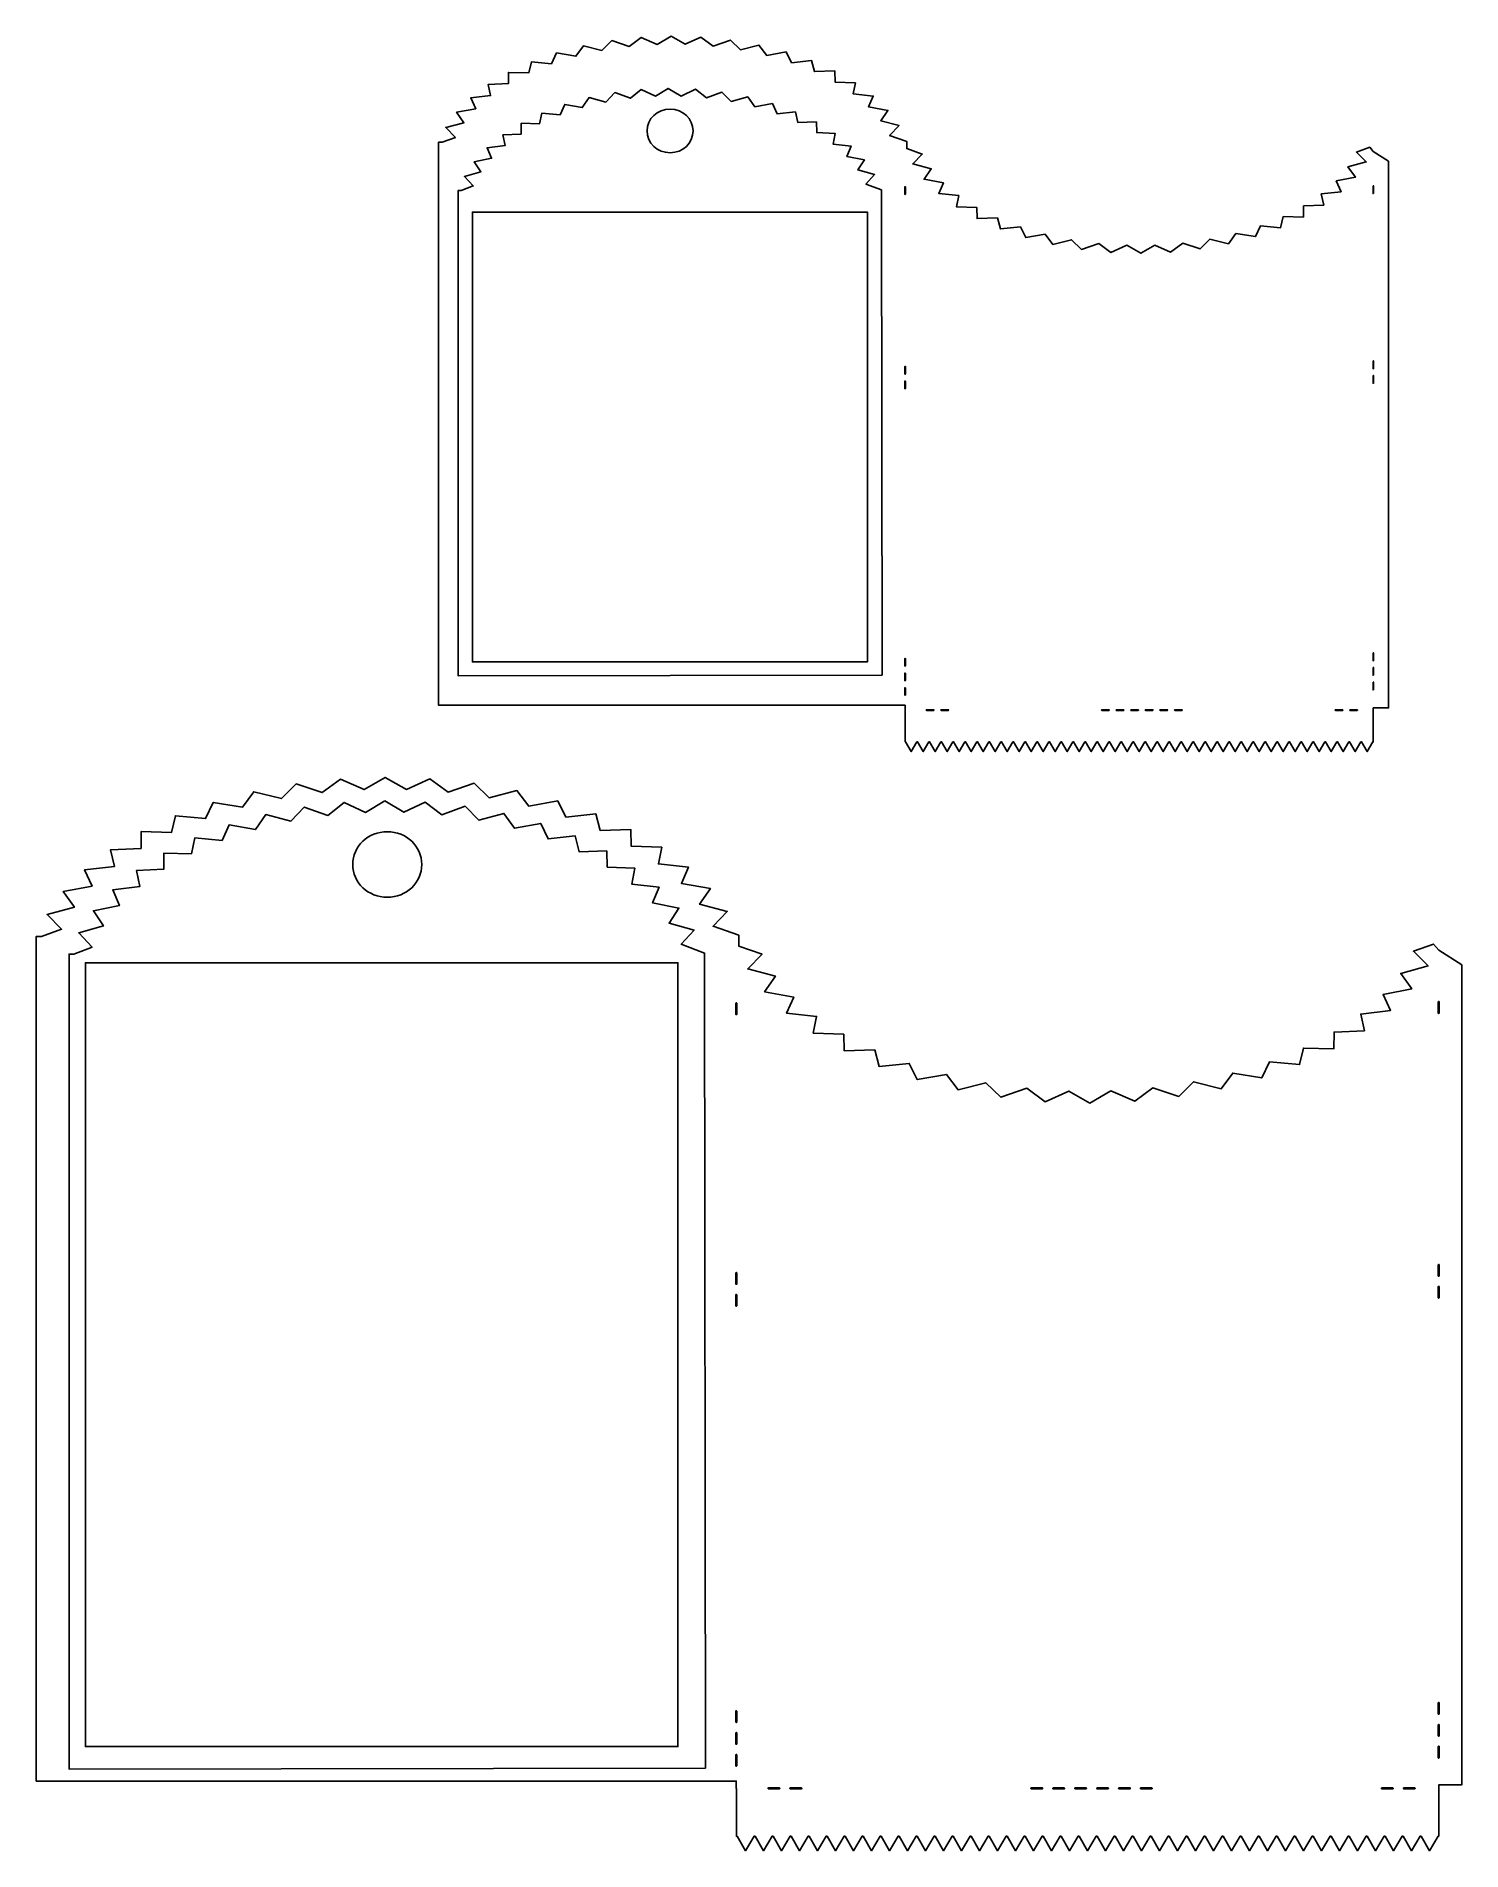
# Model space of a CAD drawing. Header units: centimetres. Extents: x -5.5 to 8.8, y -11.3 to 6.9.
import ezdxf

# ---------------------------------------------------------------- set-up
doc = ezdxf.new("R2010")
doc.units = ezdxf.units.CM
doc.header["$MEASUREMENT"] = 0
doc.layers.add('Layer 1', color=7, linetype='Continuous')

msp = doc.modelspace()

# ---------------------------------------------------------------- linework, layer by layer
at = {"layer": 'Layer 1', "color": 227, "lineweight": 25}
for points, knots in [([(0.89001, 6.8766), (0.89001, 6.8766), (0.74956, 6.79524), (0.74956, 6.79524), (0.74956, 6.79524), (0.74956, 6.79524), (0.59074, 6.86501), (0.59074, 6.86501), (0.59074, 6.86501), (0.59074, 6.86501), (0.46993, 6.77471), (0.46993, 6.77471), (0.46993, 6.77471), (0.46993, 6.77471), (0.29649, 6.83289), (0.29649, 6.83289), (0.29649, 6.83289), (0.29649, 6.83289), (0.19727, 6.73492), (0.19727, 6.73492), (0.19727, 6.73492), (0.19727, 6.73492), (0.01185, 6.78079), (0.01185, 6.78079), (0.01185, 6.78079), (0.01185, 6.78079), (-0.06416, 6.67676), (-0.06416, 6.67676), (-0.06416, 6.67676), (-0.06416, 6.67676), (-0.25866, 6.70941), (-0.25866, 6.70941), (-0.25866, 6.70941), (-0.25866, 6.70941), (-0.31022, 6.60109), (-0.31022, 6.60109), (-0.31022, 6.60109), (-0.31022, 6.60109), (-0.5108, 6.62019), (-0.5108, 6.62019), (-0.5108, 6.62019), (-0.5108, 6.62019), (-0.53721, 6.50901), (-0.53721, 6.50901), (-0.53721, 6.50901), (-0.53721, 6.50901), (-0.74046, 6.51417), (-0.74046, 6.51417), (-0.74046, 6.51417), (-0.74046, 6.51417), (-0.74118, 6.40212), (-0.74118, 6.40212), (-0.74118, 6.40212), (-0.74118, 6.40212), (-0.94409, 6.39321), (-0.94409, 6.39321), (-0.94409, 6.39321), (-0.94409, 6.39321), (-0.91927, 6.28203), (-0.91927, 6.28203), (-0.91927, 6.28203), (-0.91927, 6.28203), (-1.11842, 6.25935), (-1.11842, 6.25935), (-1.11842, 6.25935), (-1.11842, 6.25935), (-1.06847, 6.15069), (-1.06847, 6.15069), (-1.06847, 6.15069), (-1.06847, 6.15069), (-1.26082, 6.11447), (-1.26082, 6.11447), (-1.26082, 6.11447), (-1.26082, 6.11447), (-1.18658, 6.01006), (-1.18658, 6.01006), (-1.18658, 6.01006), (-1.18658, 6.01006), (-1.36914, 5.96082), (-1.36914, 5.96082), (-1.36914, 5.96082), (-1.36914, 5.96082), (-1.27153, 5.86251), (-1.27153, 5.86251), (-1.27153, 5.86251), (-1.27153, 5.86251), (-1.40536, 5.81414), (-1.40536, 5.81414), (-1.40536, 5.81414), (-1.40536, 5.81414), (-1.44087, 5.81414), (-1.44087, 5.81414), (-1.44087, 5.81414), (-1.44087, 5.81414), (-1.44087, 0.16986), (-1.44087, 0.16986), (-1.44087, 0.16986), (-1.44087, 0.16986), (3.23622, 0.16986), (3.23622, 0.16986), (3.23622, 0.16986), (3.23622, 0.16986), (3.23622, 0.12078), (3.23622, 0.12078), (3.23622, 0.12078), (3.23622, 0.12078), (3.23657, 0.12078), (3.23657, 0.12078), (3.23657, 0.12078), (3.23657, 0.12078), (3.23657, -0.19865), (3.23657, -0.19865), (3.23657, -0.19865), (3.23657, -0.19865), (3.24123, -0.19865), (3.24123, -0.19865), (3.24123, -0.19865), (3.24123, -0.19865), (3.29795, -0.29572), (3.29795, -0.29572), (3.29795, -0.29572), (3.29795, -0.29572), (3.35471, -0.19865), (3.35471, -0.19865), (3.35471, -0.19865), (3.35471, -0.19865), (3.36132, -0.19865), (3.36132, -0.19865), (3.36132, -0.19865), (3.36132, -0.19865), (3.41823, -0.29572), (3.41823, -0.29572), (3.41823, -0.29572), (3.41823, -0.29572), (3.47517, -0.19865), (3.47517, -0.19865), (3.47517, -0.19865), (3.47517, -0.19865), (3.48157, -0.19865), (3.48157, -0.19865), (3.48157, -0.19865), (3.48157, -0.19865), (3.53851, -0.29572), (3.53851, -0.29572), (3.53851, -0.29572), (3.53851, -0.29572), (3.59526, -0.19865), (3.59526, -0.19865), (3.59526, -0.19865), (3.59526, -0.19865), (3.60204, -0.19865), (3.60204, -0.19865), (3.60204, -0.19865), (3.60204, -0.19865), (3.65879, -0.29572), (3.65879, -0.29572), (3.65879, -0.29572), (3.65879, -0.29572), (3.71552, -0.19865), (3.71552, -0.19865), (3.71552, -0.19865), (3.71552, -0.19865), (3.72232, -0.19865), (3.72232, -0.19865), (3.72232, -0.19865), (3.72232, -0.19865), (3.77904, -0.29572), (3.77904, -0.29572), (3.77904, -0.29572), (3.77904, -0.29572), (3.8358, -0.19865), (3.8358, -0.19865), (3.8358, -0.19865), (3.8358, -0.19865), (3.84241, -0.19865), (3.84241, -0.19865), (3.84241, -0.19865), (3.84241, -0.19865), (3.89932, -0.29572), (3.89932, -0.29572), (3.89932, -0.29572), (3.89932, -0.29572), (3.95626, -0.19865), (3.95626, -0.19865), (3.95626, -0.19865), (3.95626, -0.19865), (3.96269, -0.19865), (3.96269, -0.19865), (3.96269, -0.19865), (3.96269, -0.19865), (4.0196, -0.29572), (4.0196, -0.29572), (4.0196, -0.29572), (4.0196, -0.29572), (4.07636, -0.19865), (4.07636, -0.19865), (4.07636, -0.19865), (4.07636, -0.19865), (4.08313, -0.19865), (4.08313, -0.19865), (4.08313, -0.19865), (4.08313, -0.19865), (4.13988, -0.29572), (4.13988, -0.29572), (4.13988, -0.29572), (4.13988, -0.29572), (4.19664, -0.19865), (4.19664, -0.19865), (4.19664, -0.19865), (4.19664, -0.19865), (4.20341, -0.19865), (4.20341, -0.19865), (4.20341, -0.19865), (4.20341, -0.19865), (4.26016, -0.29572), (4.26016, -0.29572), (4.26016, -0.29572), (4.26016, -0.29572), (4.31689, -0.19865), (4.31689, -0.19865), (4.31689, -0.19865), (4.31689, -0.19865), (4.3235, -0.19865), (4.3235, -0.19865), (4.3235, -0.19865), (4.3235, -0.19865), (4.38042, -0.29572), (4.38042, -0.29572), (4.38042, -0.29572), (4.38042, -0.29572), (4.43735, -0.19865), (4.43735, -0.19865), (4.43735, -0.19865), (4.43735, -0.19865), (4.44378, -0.19865), (4.44378, -0.19865), (4.44378, -0.19865), (4.44378, -0.19865), (4.50069, -0.29572), (4.50069, -0.29572), (4.50069, -0.29572), (4.50069, -0.29572), (4.55745, -0.19865), (4.55745, -0.19865), (4.55745, -0.19865), (4.55745, -0.19865), (4.56422, -0.19865), (4.56422, -0.19865), (4.56422, -0.19865), (4.56422, -0.19865), (4.62097, -0.29572), (4.62097, -0.29572), (4.62097, -0.29572), (4.62097, -0.29572), (4.67773, -0.19865), (4.67773, -0.19865), (4.67773, -0.19865), (4.67773, -0.19865), (4.6845, -0.19865), (4.6845, -0.19865), (4.6845, -0.19865), (4.6845, -0.19865), (4.74125, -0.29572), (4.74125, -0.29572), (4.74125, -0.29572), (4.74125, -0.29572), (4.79798, -0.19865), (4.79798, -0.19865), (4.79798, -0.19865), (4.79798, -0.19865), (4.80478, -0.19865), (4.80478, -0.19865), (4.80478, -0.19865), (4.80478, -0.19865), (4.86151, -0.29572), (4.86151, -0.29572), (4.86151, -0.29572), (4.86151, -0.29572), (4.91845, -0.19865), (4.91845, -0.19865), (4.91845, -0.19865), (4.91845, -0.19865), (4.92487, -0.19865), (4.92487, -0.19865), (4.92487, -0.19865), (4.92487, -0.19865), (4.98179, -0.29572), (4.98179, -0.29572), (4.98179, -0.29572), (4.98179, -0.29572), (5.03873, -0.19865), (5.03873, -0.19865), (5.03873, -0.19865), (5.03873, -0.19865), (5.04531, -0.19865), (5.04531, -0.19865), (5.04531, -0.19865), (5.04531, -0.19865), (5.10207, -0.29572), (5.10207, -0.29572), (5.10207, -0.29572), (5.10207, -0.29572), (5.15882, -0.19865), (5.15882, -0.19865), (5.15882, -0.19865), (5.15882, -0.19865), (5.16559, -0.19865), (5.16559, -0.19865), (5.16559, -0.19865), (5.16559, -0.19865), (5.22235, -0.29572), (5.22235, -0.29572), (5.22235, -0.29572), (5.22235, -0.29572), (5.27907, -0.19865), (5.27907, -0.19865), (5.27907, -0.19865), (5.27907, -0.19865), (5.28587, -0.19865), (5.28587, -0.19865), (5.28587, -0.19865), (5.28587, -0.19865), (5.3426, -0.29572), (5.3426, -0.29572), (5.3426, -0.29572), (5.3426, -0.29572), (5.39954, -0.19865), (5.39954, -0.19865), (5.39954, -0.19865), (5.39954, -0.19865), (5.40597, -0.19865), (5.40597, -0.19865), (5.40597, -0.19865), (5.40597, -0.19865), (5.46288, -0.29572), (5.46288, -0.29572), (5.46288, -0.29572), (5.46288, -0.29572), (5.51982, -0.19865), (5.51982, -0.19865), (5.51982, -0.19865), (5.51982, -0.19865), (5.52641, -0.19865), (5.52641, -0.19865), (5.52641, -0.19865), (5.52641, -0.19865), (5.58316, -0.29572), (5.58316, -0.29572), (5.58316, -0.29572), (5.58316, -0.29572), (5.63991, -0.19865), (5.63991, -0.19865), (5.63991, -0.19865), (5.63991, -0.19865), (5.64668, -0.19865), (5.64668, -0.19865), (5.64668, -0.19865), (5.64668, -0.19865), (5.70344, -0.29572), (5.70344, -0.29572), (5.70344, -0.29572), (5.70344, -0.29572), (5.76016, -0.19865), (5.76016, -0.19865), (5.76016, -0.19865), (5.76016, -0.19865), (5.76678, -0.19865), (5.76678, -0.19865), (5.76678, -0.19865), (5.76678, -0.19865), (5.82353, -0.29572), (5.82353, -0.29572), (5.82353, -0.29572), (5.82353, -0.29572), (5.88044, -0.19865), (5.88044, -0.19865), (5.88044, -0.19865), (5.88044, -0.19865), (5.88706, -0.19865), (5.88706, -0.19865), (5.88706, -0.19865), (5.88706, -0.19865), (5.94397, -0.29572), (5.94397, -0.29572), (5.94397, -0.29572), (5.94397, -0.29572), (6.00091, -0.19865), (6.00091, -0.19865), (6.00091, -0.19865), (6.00091, -0.19865), (6.00734, -0.19865), (6.00734, -0.19865), (6.00734, -0.19865), (6.00734, -0.19865), (6.06406, -0.29572), (6.06406, -0.29572), (6.06406, -0.29572), (6.06406, -0.29572), (6.12082, -0.19865), (6.12082, -0.19865), (6.12082, -0.19865), (6.12082, -0.19865), (6.12778, -0.19865), (6.12778, -0.19865), (6.12778, -0.19865), (6.12778, -0.19865), (6.18453, -0.29572), (6.18453, -0.29572), (6.18453, -0.29572), (6.18453, -0.29572), (6.24128, -0.19865), (6.24128, -0.19865), (6.24128, -0.19865), (6.24128, -0.19865), (6.24787, -0.19865), (6.24787, -0.19865), (6.24787, -0.19865), (6.24787, -0.19865), (6.30462, -0.29572), (6.30462, -0.29572), (6.30462, -0.29572), (6.30462, -0.29572), (6.36154, -0.19865), (6.36154, -0.19865), (6.36154, -0.19865), (6.36154, -0.19865), (6.36815, -0.19865), (6.36815, -0.19865), (6.36815, -0.19865), (6.36815, -0.19865), (6.42506, -0.29572), (6.42506, -0.29572), (6.42506, -0.29572), (6.42506, -0.29572), (6.482, -0.19865), (6.482, -0.19865), (6.482, -0.19865), (6.482, -0.19865), (6.48843, -0.19865), (6.48843, -0.19865), (6.48843, -0.19865), (6.48843, -0.19865), (6.54516, -0.29572), (6.54516, -0.29572), (6.54516, -0.29572), (6.54516, -0.29572), (6.60191, -0.19865), (6.60191, -0.19865), (6.60191, -0.19865), (6.60191, -0.19865), (6.60887, -0.19865), (6.60887, -0.19865), (6.60887, -0.19865), (6.60887, -0.19865), (6.66562, -0.29572), (6.66562, -0.29572), (6.66562, -0.29572), (6.66562, -0.29572), (6.72237, -0.19865), (6.72237, -0.19865), (6.72237, -0.19865), (6.72237, -0.19865), (6.72896, -0.19865), (6.72896, -0.19865), (6.72896, -0.19865), (6.72896, -0.19865), (6.78572, -0.29572), (6.78572, -0.29572), (6.78572, -0.29572), (6.78572, -0.29572), (6.84263, -0.19865), (6.84263, -0.19865), (6.84263, -0.19865), (6.84263, -0.19865), (6.84924, -0.19865), (6.84924, -0.19865), (6.84924, -0.19865), (6.84924, -0.19865), (6.90615, -0.29572), (6.90615, -0.29572), (6.90615, -0.29572), (6.90615, -0.29572), (6.96309, -0.19865), (6.96309, -0.19865), (6.96309, -0.19865), (6.96309, -0.19865), (6.96952, -0.19865), (6.96952, -0.19865), (6.96952, -0.19865), (6.96952, -0.19865), (7.02625, -0.29572), (7.02625, -0.29572), (7.02625, -0.29572), (7.02625, -0.29572), (7.083, -0.19865), (7.083, -0.19865), (7.083, -0.19865), (7.083, -0.19865), (7.08996, -0.19865), (7.08996, -0.19865), (7.08996, -0.19865), (7.08996, -0.19865), (7.14671, -0.29572), (7.14671, -0.29572), (7.14671, -0.29572), (7.14671, -0.29572), (7.20347, -0.19865), (7.20347, -0.19865), (7.20347, -0.19865), (7.20347, -0.19865), (7.21005, -0.19865), (7.21005, -0.19865), (7.21005, -0.19865), (7.21005, -0.19865), (7.26681, -0.29572), (7.26681, -0.29572), (7.26681, -0.29572), (7.26681, -0.29572), (7.32372, -0.19865), (7.32372, -0.19865), (7.32372, -0.19865), (7.32372, -0.19865), (7.33033, -0.19865), (7.33033, -0.19865), (7.33033, -0.19865), (7.33033, -0.19865), (7.38725, -0.29572), (7.38725, -0.29572), (7.38725, -0.29572), (7.38725, -0.29572), (7.44418, -0.19865), (7.44418, -0.19865), (7.44418, -0.19865), (7.44418, -0.19865), (7.45061, -0.19865), (7.45061, -0.19865), (7.45061, -0.19865), (7.45061, -0.19865), (7.50753, -0.29572), (7.50753, -0.29572), (7.50753, -0.29572), (7.50753, -0.29572), (7.56428, -0.19865), (7.56428, -0.19865), (7.56428, -0.19865), (7.56428, -0.19865), (7.57105, -0.19865), (7.57105, -0.19865), (7.57105, -0.19865), (7.57105, -0.19865), (7.62781, -0.29572), (7.62781, -0.29572), (7.62781, -0.29572), (7.62781, -0.29572), (7.68456, -0.19865), (7.68456, -0.19865), (7.68456, -0.19865), (7.68456, -0.19865), (7.69133, -0.19865), (7.69133, -0.19865), (7.69133, -0.19865), (7.69133, -0.19865), (7.74808, -0.29572), (7.74808, -0.29572), (7.74808, -0.29572), (7.74808, -0.29572), (7.80481, -0.19865), (7.80481, -0.19865), (7.80481, -0.19865), (7.80481, -0.19865), (7.81143, -0.19865), (7.81143, -0.19865), (7.81143, -0.19865), (7.81143, -0.19865), (7.86834, -0.29572), (7.86834, -0.29572), (7.86834, -0.29572), (7.86834, -0.29572), (7.92528, -0.19865), (7.92528, -0.19865), (7.92528, -0.19865), (7.92528, -0.19865), (7.92956, -0.19865), (7.92956, -0.19865), (7.92956, -0.19865), (7.92956, -0.19865), (7.92956, 0.12078), (7.92956, 0.12078), (7.92956, 0.12078), (7.92956, 0.12078), (7.92956, 0.13094), (7.92956, 0.13094), (7.92956, 0.13094), (7.92956, 0.13094), (7.92956, 0.14346), (7.92956, 0.14346), (7.92956, 0.14346), (7.92956, 0.14346), (8.08302, 0.14346), (8.08302, 0.14346), (8.08302, 0.14346), (8.08302, 0.14346), (8.08302, 5.62337), (8.08302, 5.62337), (8.08302, 5.62337), (8.08302, 5.62337), (7.92956, 5.72241), (7.92956, 5.72241), (7.92956, 5.72241), (7.92956, 5.72241), (7.89406, 5.76329), (7.89406, 5.76329), (7.89406, 5.76329), (7.89406, 5.76329), (7.7602, 5.71492), (7.7602, 5.71492), (7.7602, 5.71492), (7.7602, 5.71492), (7.85783, 5.6166), (7.85783, 5.6166), (7.85783, 5.6166), (7.85783, 5.6166), (7.67527, 5.56734), (7.67527, 5.56734), (7.67527, 5.56734), (7.67527, 5.56734), (7.74951, 5.46296), (7.74951, 5.46296), (7.74951, 5.46296), (7.74951, 5.46296), (7.55714, 5.42674), (7.55714, 5.42674), (7.55714, 5.42674), (7.55714, 5.42674), (7.60711, 5.31805), (7.60711, 5.31805), (7.60711, 5.31805), (7.60711, 5.31805), (7.40796, 5.2954), (7.40796, 5.2954), (7.40796, 5.2954), (7.40796, 5.2954), (7.43275, 5.18422), (7.43275, 5.18422), (7.43275, 5.18422), (7.43275, 5.18422), (7.22987, 5.1753), (7.22987, 5.1753), (7.22987, 5.1753), (7.22987, 5.1753), (7.22916, 5.06323), (7.22916, 5.06323), (7.22916, 5.06323), (7.22916, 5.06323), (7.0259, 5.06841), (7.0259, 5.06841), (7.0259, 5.06841), (7.0259, 5.06841), (6.9995, 4.95723), (6.9995, 4.95723), (6.9995, 4.95723), (6.9995, 4.95723), (6.79892, 4.97634), (6.79892, 4.97634), (6.79892, 4.97634), (6.79892, 4.97634), (6.74735, 4.86802), (6.74735, 4.86802), (6.74735, 4.86802), (6.74735, 4.86802), (6.55283, 4.90067), (6.55283, 4.90067), (6.55283, 4.90067), (6.55283, 4.90067), (6.47681, 4.79663), (6.47681, 4.79663), (6.47681, 4.79663), (6.47681, 4.79663), (6.29142, 4.84248), (6.29142, 4.84248), (6.29142, 4.84248), (6.29142, 4.84248), (6.1922, 4.74453), (6.1922, 4.74453), (6.1922, 4.74453), (6.1922, 4.74453), (6.01874, 4.80269), (6.01874, 4.80269), (6.01874, 4.80269), (6.01874, 4.80269), (5.89793, 4.71241), (5.89793, 4.71241), (5.89793, 4.71241), (5.89793, 4.71241), (5.73913, 4.78219), (5.73913, 4.78219), (5.73913, 4.78219), (5.73913, 4.78219), (5.59869, 4.7008), (5.59869, 4.7008), (5.59869, 4.7008), (5.59869, 4.7008), (5.457, 4.78076), (5.457, 4.78076), (5.457, 4.78076), (5.457, 4.78076), (5.29908, 4.70972), (5.29908, 4.70972), (5.29908, 4.70972), (5.29908, 4.70972), (5.17684, 4.79896), (5.17684, 4.79896), (5.17684, 4.79896), (5.17684, 4.79896), (5.00391, 4.73935), (5.00391, 4.73935), (5.00391, 4.73935), (5.00391, 4.73935), (4.90291, 4.83624), (4.90291, 4.83624), (4.90291, 4.83624), (4.90291, 4.83624), (4.71786, 4.78896), (4.71786, 4.78896), (4.71786, 4.78896), (4.71786, 4.78896), (4.63971, 4.89193), (4.63971, 4.89193), (4.63971, 4.89193), (4.63971, 4.89193), (4.44521, 4.85783), (4.44521, 4.85783), (4.44521, 4.85783), (4.44521, 4.85783), (4.39132, 4.96544), (4.39132, 4.96544), (4.39132, 4.96544), (4.39132, 4.96544), (4.19074, 4.94493), (4.19074, 4.94493), (4.19074, 4.94493), (4.19074, 4.94493), (4.16182, 5.05537), (4.16182, 5.05537), (4.16182, 5.05537), (4.16182, 5.05537), (3.95785, 5.04878), (3.95785, 5.04878), (3.95785, 5.04878), (3.95785, 5.04878), (3.95446, 5.16049), (3.95446, 5.16049), (3.95446, 5.16049), (3.95446, 5.16049), (3.75087, 5.16797), (3.75087, 5.16797), (3.75087, 5.16797), (3.75087, 5.16797), (3.7728, 5.27897), (3.7728, 5.27897), (3.7728, 5.27897), (3.7728, 5.27897), (3.5724, 5.3004), (3.5724, 5.3004), (3.5724, 5.3004), (3.5724, 5.3004), (3.61971, 5.40888), (3.61971, 5.40888), (3.61971, 5.40888), (3.61971, 5.40888), (3.42572, 5.44404), (3.42572, 5.44404), (3.42572, 5.44404), (3.42572, 5.44404), (3.49747, 5.54842), (3.49747, 5.54842), (3.49747, 5.54842), (3.49747, 5.54842), (3.31314, 5.5966), (3.31314, 5.5966), (3.31314, 5.5966), (3.31314, 5.5966), (3.40807, 5.69529), (3.40807, 5.69529), (3.40807, 5.69529), (3.40807, 5.69529), (3.25247, 5.7499), (3.25247, 5.7499), (3.25247, 5.7499), (3.25247, 5.7499), (3.25247, 5.81414), (3.25247, 5.81414), (3.25247, 5.81414), (3.25247, 5.81414), (3.25247, 5.82181), (3.25247, 5.82181), (3.25247, 5.82181), (3.25247, 5.82181), (3.08062, 5.88214), (3.08062, 5.88214), (3.08062, 5.88214), (3.08062, 5.88214), (3.17556, 5.9808), (3.17556, 5.9808), (3.17556, 5.9808), (3.17556, 5.9808), (2.99122, 6.02898), (2.99122, 6.02898), (2.99122, 6.02898), (2.99122, 6.02898), (3.06295, 6.13339), (3.06295, 6.13339), (3.06295, 6.13339), (3.06295, 6.13339), (2.86898, 6.16852), (2.86898, 6.16852), (2.86898, 6.16852), (2.86898, 6.16852), (2.91626, 6.27703), (2.91626, 6.27703), (2.91626, 6.27703), (2.91626, 6.27703), (2.71587, 6.29843), (2.71587, 6.29843), (2.71587, 6.29843), (2.71587, 6.29843), (2.73783, 6.40943), (2.73783, 6.40943), (2.73783, 6.40943), (2.73783, 6.40943), (2.53421, 6.41694), (2.53421, 6.41694), (2.53421, 6.41694), (2.53421, 6.41694), (2.53082, 6.52865), (2.53082, 6.52865), (2.53082, 6.52865), (2.53082, 6.52865), (2.32685, 6.52203), (2.32685, 6.52203), (2.32685, 6.52203), (2.32685, 6.52203), (2.29793, 6.6325), (2.29793, 6.6325), (2.29793, 6.6325), (2.29793, 6.6325), (2.09738, 6.61196), (2.09738, 6.61196), (2.09738, 6.61196), (2.09738, 6.61196), (2.04348, 6.71957), (2.04348, 6.71957), (2.04348, 6.71957), (2.04348, 6.71957), (1.84896, 6.68549), (1.84896, 6.68549), (1.84896, 6.68549), (1.84896, 6.68549), (1.7708, 6.78847), (1.7708, 6.78847), (1.7708, 6.78847), (1.7708, 6.78847), (1.58575, 6.74116), (1.58575, 6.74116), (1.58575, 6.74116), (1.58575, 6.74116), (1.48476, 6.83808), (1.48476, 6.83808), (1.48476, 6.83808), (1.48476, 6.83808), (1.31186, 6.77847), (1.31186, 6.77847), (1.31186, 6.77847), (1.31186, 6.77847), (1.18962, 6.86768), (1.18962, 6.86768), (1.18962, 6.86768), (1.18962, 6.86768), (1.03169, 6.79667), (1.03169, 6.79667), (1.03169, 6.79667), (1.03169, 6.79667), (0.89001, 6.8766), (0.89001, 6.8766), (0.89001, 6.8766), (0.89001, 6.8766), (0.89001, 6.8766), (0.89001, 6.8766)], [0, 0, 0, 0, 0.0044843, 0.0044843, 0.0044843, 0.0044843, 0.00896861, 0.00896861, 0.00896861, 0.00896861, 0.01345291, 0.01345291, 0.01345291, 0.01345291, 0.01793722, 0.01793722, 0.01793722, 0.01793722, 0.02242152, 0.02242152, 0.02242152, 0.02242152, 0.02690583, 0.02690583, 0.02690583, 0.02690583, 0.03139013, 0.03139013, 0.03139013, 0.03139013, 0.03587444, 0.03587444, 0.03587444, 0.03587444, 0.04035874, 0.04035874, 0.04035874, 0.04035874, 0.04484305, 0.04484305, 0.04484305, 0.04484305, 0.04932735, 0.04932735, 0.04932735, 0.04932735, 0.05381166, 0.05381166, 0.05381166, 0.05381166, 0.05829596, 0.05829596, 0.05829596, 0.05829596, 0.06278027, 0.06278027, 0.06278027, 0.06278027, 0.06726457, 0.06726457, 0.06726457, 0.06726457, 0.07174888, 0.07174888, 0.07174888, 0.07174888, 0.07623318, 0.07623318, 0.07623318, 0.07623318, 0.08071749, 0.08071749, 0.08071749, 0.08071749, 0.08520179, 0.08520179, 0.08520179, 0.08520179, 0.0896861, 0.0896861, 0.0896861, 0.0896861, 0.0941704, 0.0941704, 0.0941704, 0.0941704, 0.09865471, 0.09865471, 0.09865471, 0.09865471, 0.10313901, 0.10313901, 0.10313901, 0.10313901, 0.10762332, 0.10762332, 0.10762332, 0.10762332, 0.11210762, 0.11210762, 0.11210762, 0.11210762, 0.11659193, 0.11659193, 0.11659193, 0.11659193, 0.12107623, 0.12107623, 0.12107623, 0.12107623, 0.12556054, 0.12556054, 0.12556054, 0.12556054, 0.13004484, 0.13004484, 0.13004484, 0.13004484, 0.13452915, 0.13452915, 0.13452915, 0.13452915, 0.13901345, 0.13901345, 0.13901345, 0.13901345, 0.14349776, 0.14349776, 0.14349776, 0.14349776, 0.14798206, 0.14798206, 0.14798206, 0.14798206, 0.15246637, 0.15246637, 0.15246637, 0.15246637, 0.15695067, 0.15695067, 0.15695067, 0.15695067, 0.16143498, 0.16143498, 0.16143498, 0.16143498, 0.16591928, 0.16591928, 0.16591928, 0.16591928, 0.17040359, 0.17040359, 0.17040359, 0.17040359, 0.17488789, 0.17488789, 0.17488789, 0.17488789, 0.1793722, 0.1793722, 0.1793722, 0.1793722, 0.1838565, 0.1838565, 0.1838565, 0.1838565, 0.18834081, 0.18834081, 0.18834081, 0.18834081, 0.19282511, 0.19282511, 0.19282511, 0.19282511, 0.19730942, 0.19730942, 0.19730942, 0.19730942, 0.20179372, 0.20179372, 0.20179372, 0.20179372, 0.20627803, 0.20627803, 0.20627803, 0.20627803, 0.21076233, 0.21076233, 0.21076233, 0.21076233, 0.21524664, 0.21524664, 0.21524664, 0.21524664, 0.21973094, 0.21973094, 0.21973094, 0.21973094, 0.22421525, 0.22421525, 0.22421525, 0.22421525, 0.22869955, 0.22869955, 0.22869955, 0.22869955, 0.23318386, 0.23318386, 0.23318386, 0.23318386, 0.23766816, 0.23766816, 0.23766816, 0.23766816, 0.24215247, 0.24215247, 0.24215247, 0.24215247, 0.24663677, 0.24663677, 0.24663677, 0.24663677, 0.25112108, 0.25112108, 0.25112108, 0.25112108, 0.25560538, 0.25560538, 0.25560538, 0.25560538, 0.26008969, 0.26008969, 0.26008969, 0.26008969, 0.26457399, 0.26457399, 0.26457399, 0.26457399, 0.2690583, 0.2690583, 0.2690583, 0.2690583, 0.2735426, 0.2735426, 0.2735426, 0.2735426, 0.27802691, 0.27802691, 0.27802691, 0.27802691, 0.28251121, 0.28251121, 0.28251121, 0.28251121, 0.28699552, 0.28699552, 0.28699552, 0.28699552, 0.29147982, 0.29147982, 0.29147982, 0.29147982, 0.29596413, 0.29596413, 0.29596413, 0.29596413, 0.30044843, 0.30044843, 0.30044843, 0.30044843, 0.30493274, 0.30493274, 0.30493274, 0.30493274, 0.30941704, 0.30941704, 0.30941704, 0.30941704, 0.31390135, 0.31390135, 0.31390135, 0.31390135, 0.31838565, 0.31838565, 0.31838565, 0.31838565, 0.32286996, 0.32286996, 0.32286996, 0.32286996, 0.32735426, 0.32735426, 0.32735426, 0.32735426, 0.33183857, 0.33183857, 0.33183857, 0.33183857, 0.33632287, 0.33632287, 0.33632287, 0.33632287, 0.34080717, 0.34080717, 0.34080717, 0.34080717, 0.34529148, 0.34529148, 0.34529148, 0.34529148, 0.34977578, 0.34977578, 0.34977578, 0.34977578, 0.35426009, 0.35426009, 0.35426009, 0.35426009, 0.35874439, 0.35874439, 0.35874439, 0.35874439, 0.3632287, 0.3632287, 0.3632287, 0.3632287, 0.367713, 0.367713, 0.367713, 0.367713, 0.37219731, 0.37219731, 0.37219731, 0.37219731, 0.37668161, 0.37668161, 0.37668161, 0.37668161, 0.38116592, 0.38116592, 0.38116592, 0.38116592, 0.38565022, 0.38565022, 0.38565022, 0.38565022, 0.39013453, 0.39013453, 0.39013453, 0.39013453, 0.39461883, 0.39461883, 0.39461883, 0.39461883, 0.39910314, 0.39910314, 0.39910314, 0.39910314, 0.40358744, 0.40358744, 0.40358744, 0.40358744, 0.40807175, 0.40807175, 0.40807175, 0.40807175, 0.41255605, 0.41255605, 0.41255605, 0.41255605, 0.41704036, 0.41704036, 0.41704036, 0.41704036, 0.42152466, 0.42152466, 0.42152466, 0.42152466, 0.42600897, 0.42600897, 0.42600897, 0.42600897, 0.43049327, 0.43049327, 0.43049327, 0.43049327, 0.43497758, 0.43497758, 0.43497758, 0.43497758, 0.43946188, 0.43946188, 0.43946188, 0.43946188, 0.44394619, 0.44394619, 0.44394619, 0.44394619, 0.44843049, 0.44843049, 0.44843049, 0.44843049, 0.4529148, 0.4529148, 0.4529148, 0.4529148, 0.4573991, 0.4573991, 0.4573991, 0.4573991, 0.46188341, 0.46188341, 0.46188341, 0.46188341, 0.46636771, 0.46636771, 0.46636771, 0.46636771, 0.47085202, 0.47085202, 0.47085202, 0.47085202, 0.47533632, 0.47533632, 0.47533632, 0.47533632, 0.47982063, 0.47982063, 0.47982063, 0.47982063, 0.48430493, 0.48430493, 0.48430493, 0.48430493, 0.48878924, 0.48878924, 0.48878924, 0.48878924, 0.49327354, 0.49327354, 0.49327354, 0.49327354, 0.49775785, 0.49775785, 0.49775785, 0.49775785, 0.50224215, 0.50224215, 0.50224215, 0.50224215, 0.50672646, 0.50672646, 0.50672646, 0.50672646, 0.51121076, 0.51121076, 0.51121076, 0.51121076, 0.51569507, 0.51569507, 0.51569507, 0.51569507, 0.52017937, 0.52017937, 0.52017937, 0.52017937, 0.52466368, 0.52466368, 0.52466368, 0.52466368, 0.52914798, 0.52914798, 0.52914798, 0.52914798, 0.53363229, 0.53363229, 0.53363229, 0.53363229, 0.53811659, 0.53811659, 0.53811659, 0.53811659, 0.5426009, 0.5426009, 0.5426009, 0.5426009, 0.5470852, 0.5470852, 0.5470852, 0.5470852, 0.55156951, 0.55156951, 0.55156951, 0.55156951, 0.55605381, 0.55605381, 0.55605381, 0.55605381, 0.56053812, 0.56053812, 0.56053812, 0.56053812, 0.56502242, 0.56502242, 0.56502242, 0.56502242, 0.56950673, 0.56950673, 0.56950673, 0.56950673, 0.57399103, 0.57399103, 0.57399103, 0.57399103, 0.57847534, 0.57847534, 0.57847534, 0.57847534, 0.58295964, 0.58295964, 0.58295964, 0.58295964, 0.58744395, 0.58744395, 0.58744395, 0.58744395, 0.59192825, 0.59192825, 0.59192825, 0.59192825, 0.59641256, 0.59641256, 0.59641256, 0.59641256, 0.60089686, 0.60089686, 0.60089686, 0.60089686, 0.60538117, 0.60538117, 0.60538117, 0.60538117, 0.60986547, 0.60986547, 0.60986547, 0.60986547, 0.61434978, 0.61434978, 0.61434978, 0.61434978, 0.61883408, 0.61883408, 0.61883408, 0.61883408, 0.62331839, 0.62331839, 0.62331839, 0.62331839, 0.62780269, 0.62780269, 0.62780269, 0.62780269, 0.632287, 0.632287, 0.632287, 0.632287, 0.6367713, 0.6367713, 0.6367713, 0.6367713, 0.64125561, 0.64125561, 0.64125561, 0.64125561, 0.64573991, 0.64573991, 0.64573991, 0.64573991, 0.65022422, 0.65022422, 0.65022422, 0.65022422, 0.65470852, 0.65470852, 0.65470852, 0.65470852, 0.65919283, 0.65919283, 0.65919283, 0.65919283, 0.66367713, 0.66367713, 0.66367713, 0.66367713, 0.66816143, 0.66816143, 0.66816143, 0.66816143, 0.67264574, 0.67264574, 0.67264574, 0.67264574, 0.67713004, 0.67713004, 0.67713004, 0.67713004, 0.68161435, 0.68161435, 0.68161435, 0.68161435, 0.68609865, 0.68609865, 0.68609865, 0.68609865, 0.69058296, 0.69058296, 0.69058296, 0.69058296, 0.69506726, 0.69506726, 0.69506726, 0.69506726, 0.69955157, 0.69955157, 0.69955157, 0.69955157, 0.70403587, 0.70403587, 0.70403587, 0.70403587, 0.70852018, 0.70852018, 0.70852018, 0.70852018, 0.71300448, 0.71300448, 0.71300448, 0.71300448, 0.71748879, 0.71748879, 0.71748879, 0.71748879, 0.72197309, 0.72197309, 0.72197309, 0.72197309, 0.7264574, 0.7264574, 0.7264574, 0.7264574, 0.7309417, 0.7309417, 0.7309417, 0.7309417, 0.73542601, 0.73542601, 0.73542601, 0.73542601, 0.73991031, 0.73991031, 0.73991031, 0.73991031, 0.74439462, 0.74439462, 0.74439462, 0.74439462, 0.74887892, 0.74887892, 0.74887892, 0.74887892, 0.75336323, 0.75336323, 0.75336323, 0.75336323, 0.75784753, 0.75784753, 0.75784753, 0.75784753, 0.76233184, 0.76233184, 0.76233184, 0.76233184, 0.76681614, 0.76681614, 0.76681614, 0.76681614, 0.77130045, 0.77130045, 0.77130045, 0.77130045, 0.77578475, 0.77578475, 0.77578475, 0.77578475, 0.78026906, 0.78026906, 0.78026906, 0.78026906, 0.78475336, 0.78475336, 0.78475336, 0.78475336, 0.78923767, 0.78923767, 0.78923767, 0.78923767, 0.79372197, 0.79372197, 0.79372197, 0.79372197, 0.79820628, 0.79820628, 0.79820628, 0.79820628, 0.80269058, 0.80269058, 0.80269058, 0.80269058, 0.80717489, 0.80717489, 0.80717489, 0.80717489, 0.81165919, 0.81165919, 0.81165919, 0.81165919, 0.8161435, 0.8161435, 0.8161435, 0.8161435, 0.8206278, 0.8206278, 0.8206278, 0.8206278, 0.82511211, 0.82511211, 0.82511211, 0.82511211, 0.82959641, 0.82959641, 0.82959641, 0.82959641, 0.83408072, 0.83408072, 0.83408072, 0.83408072, 0.83856502, 0.83856502, 0.83856502, 0.83856502, 0.84304933, 0.84304933, 0.84304933, 0.84304933, 0.84753363, 0.84753363, 0.84753363, 0.84753363, 0.85201794, 0.85201794, 0.85201794, 0.85201794, 0.85650224, 0.85650224, 0.85650224, 0.85650224, 0.86098655, 0.86098655, 0.86098655, 0.86098655, 0.86547085, 0.86547085, 0.86547085, 0.86547085, 0.86995516, 0.86995516, 0.86995516, 0.86995516, 0.87443946, 0.87443946, 0.87443946, 0.87443946, 0.87892377, 0.87892377, 0.87892377, 0.87892377, 0.88340807, 0.88340807, 0.88340807, 0.88340807, 0.88789238, 0.88789238, 0.88789238, 0.88789238, 0.89237668, 0.89237668, 0.89237668, 0.89237668, 0.89686099, 0.89686099, 0.89686099, 0.89686099, 0.90134529, 0.90134529, 0.90134529, 0.90134529, 0.9058296, 0.9058296, 0.9058296, 0.9058296, 0.9103139, 0.9103139, 0.9103139, 0.9103139, 0.91479821, 0.91479821, 0.91479821, 0.91479821, 0.91928251, 0.91928251, 0.91928251, 0.91928251, 0.92376682, 0.92376682, 0.92376682, 0.92376682, 0.92825112, 0.92825112, 0.92825112, 0.92825112, 0.93273543, 0.93273543, 0.93273543, 0.93273543, 0.93721973, 0.93721973, 0.93721973, 0.93721973, 0.94170404, 0.94170404, 0.94170404, 0.94170404, 0.94618834, 0.94618834, 0.94618834, 0.94618834, 0.95067265, 0.95067265, 0.95067265, 0.95067265, 0.95515695, 0.95515695, 0.95515695, 0.95515695, 0.95964126, 0.95964126, 0.95964126, 0.95964126, 0.96412556, 0.96412556, 0.96412556, 0.96412556, 0.96860987, 0.96860987, 0.96860987, 0.96860987, 0.97309417, 0.97309417, 0.97309417, 0.97309417, 0.97757848, 0.97757848, 0.97757848, 0.97757848, 0.98206278, 0.98206278, 0.98206278, 0.98206278, 0.98654709, 0.98654709, 0.98654709, 0.98654709, 0.99103139, 0.99103139, 0.99103139, 0.99103139, 1, 1, 1, 1]), ([(3.23498, 5.36998), (3.23498, 5.36998), (3.23784, 5.36961), (3.23784, 5.36961), (3.23784, 5.36961), (3.23784, 5.36961), (3.23908, 5.36713), (3.23908, 5.36713), (3.23908, 5.36713), (3.23908, 5.36713), (3.23908, 5.29397), (3.23908, 5.29397), (3.23908, 5.29397), (3.23908, 5.29397), (3.23908, 5.29325), (3.23908, 5.29325), (3.23908, 5.29325), (3.23908, 5.29325), (3.23712, 5.29111), (3.23712, 5.29111), (3.23712, 5.29111), (3.23712, 5.29111), (3.23427, 5.2913), (3.23427, 5.2913), (3.23427, 5.2913), (3.23427, 5.2913), (3.23302, 5.29397), (3.23302, 5.29397), (3.23302, 5.29397), (3.23302, 5.29397), (3.23302, 5.36713), (3.23302, 5.36713), (3.23302, 5.36713), (3.23302, 5.36713), (3.23302, 5.36784), (3.23302, 5.36784), (3.23302, 5.36784), (3.23302, 5.36784), (3.23498, 5.36998), (3.23498, 5.36998), (3.23498, 5.36998), (3.23498, 5.36998), (3.23498, 5.36998), (3.23498, 5.36998)], [0, 0, 0, 0, 0.08333333, 0.08333333, 0.08333333, 0.08333333, 0.16666667, 0.16666667, 0.16666667, 0.16666667, 0.25, 0.25, 0.25, 0.25, 0.33333333, 0.33333333, 0.33333333, 0.33333333, 0.41666667, 0.41666667, 0.41666667, 0.41666667, 0.5, 0.5, 0.5, 0.5, 0.58333333, 0.58333333, 0.58333333, 0.58333333, 0.66666667, 0.66666667, 0.66666667, 0.66666667, 0.75, 0.75, 0.75, 0.75, 0.83333333, 0.83333333, 0.83333333, 0.83333333, 1, 1, 1, 1]), ([(7.92848, 5.37856), (7.92848, 5.37856), (7.93134, 5.37837), (7.93134, 5.37837), (7.93134, 5.37837), (7.93134, 5.37837), (7.93261, 5.3757), (7.93261, 5.3757), (7.93261, 5.3757), (7.93261, 5.3757), (7.93261, 5.30254), (7.93261, 5.30254), (7.93261, 5.30254), (7.93261, 5.30254), (7.93261, 5.30183), (7.93261, 5.30183), (7.93261, 5.30183), (7.93261, 5.30183), (7.93062, 5.29968), (7.93062, 5.29968), (7.93062, 5.29968), (7.93062, 5.29968), (7.92776, 5.30003), (7.92776, 5.30003), (7.92776, 5.30003), (7.92776, 5.30003), (7.92652, 5.30254), (7.92652, 5.30254), (7.92652, 5.30254), (7.92652, 5.30254), (7.92652, 5.3757), (7.92652, 5.3757), (7.92652, 5.3757), (7.92652, 5.3757), (7.92652, 5.37641), (7.92652, 5.37641), (7.92652, 5.37641), (7.92652, 5.37641), (7.92848, 5.37856), (7.92848, 5.37856), (7.92848, 5.37856), (7.92848, 5.37856), (7.92848, 5.37856), (7.92848, 5.37856)], [0, 0, 0, 0, 0.08333333, 0.08333333, 0.08333333, 0.08333333, 0.16666667, 0.16666667, 0.16666667, 0.16666667, 0.25, 0.25, 0.25, 0.25, 0.33333333, 0.33333333, 0.33333333, 0.33333333, 0.41666667, 0.41666667, 0.41666667, 0.41666667, 0.5, 0.5, 0.5, 0.5, 0.58333333, 0.58333333, 0.58333333, 0.58333333, 0.66666667, 0.66666667, 0.66666667, 0.66666667, 0.75, 0.75, 0.75, 0.75, 0.83333333, 0.83333333, 0.83333333, 0.83333333, 1, 1, 1, 1]), ([(3.23498, 3.56785), (3.23498, 3.56785), (3.23784, 3.56748), (3.23784, 3.56748), (3.23784, 3.56748), (3.23784, 3.56748), (3.23908, 3.565), (3.23908, 3.565), (3.23908, 3.565), (3.23908, 3.565), (3.23908, 3.49184), (3.23908, 3.49184), (3.23908, 3.49184), (3.23908, 3.49184), (3.23908, 3.49112), (3.23908, 3.49112), (3.23908, 3.49112), (3.23908, 3.49112), (3.23712, 3.48898), (3.23712, 3.48898), (3.23712, 3.48898), (3.23712, 3.48898), (3.23427, 3.48932), (3.23427, 3.48932), (3.23427, 3.48932), (3.23427, 3.48932), (3.23302, 3.49184), (3.23302, 3.49184), (3.23302, 3.49184), (3.23302, 3.49184), (3.23302, 3.565), (3.23302, 3.565), (3.23302, 3.565), (3.23302, 3.565), (3.23302, 3.56571), (3.23302, 3.56571), (3.23302, 3.56571), (3.23302, 3.56571), (3.23498, 3.56785), (3.23498, 3.56785)], [0, 0, 0, 0, 0.09090909, 0.09090909, 0.09090909, 0.09090909, 0.18181818, 0.18181818, 0.18181818, 0.18181818, 0.27272727, 0.27272727, 0.27272727, 0.27272727, 0.36363636, 0.36363636, 0.36363636, 0.36363636, 0.45454545, 0.45454545, 0.45454545, 0.45454545, 0.54545455, 0.54545455, 0.54545455, 0.54545455, 0.63636364, 0.63636364, 0.63636364, 0.63636364, 0.72727273, 0.72727273, 0.72727273, 0.72727273, 0.81818182, 0.81818182, 0.81818182, 0.81818182, 1, 1, 1, 1]), ([(7.92848, 3.62228), (7.92848, 3.62228), (7.93134, 3.62191), (7.93134, 3.62191), (7.93134, 3.62191), (7.93134, 3.62191), (7.93261, 3.61942), (7.93261, 3.61942), (7.93261, 3.61942), (7.93261, 3.61942), (7.93261, 3.54626), (7.93261, 3.54626), (7.93261, 3.54626), (7.93261, 3.54626), (7.93261, 3.54555), (7.93261, 3.54555), (7.93261, 3.54555), (7.93261, 3.54555), (7.93062, 3.54341), (7.93062, 3.54341), (7.93062, 3.54341), (7.93062, 3.54341), (7.92776, 3.54356), (7.92776, 3.54356), (7.92776, 3.54356), (7.92776, 3.54356), (7.92652, 3.54626), (7.92652, 3.54626), (7.92652, 3.54626), (7.92652, 3.54626), (7.92652, 3.61942), (7.92652, 3.61942), (7.92652, 3.61942), (7.92652, 3.61942), (7.92652, 3.62014), (7.92652, 3.62014), (7.92652, 3.62014), (7.92652, 3.62014), (7.92848, 3.62228), (7.92848, 3.62228), (7.92848, 3.62228), (7.92848, 3.62228), (7.92848, 3.62228), (7.92848, 3.62228)], [0, 0, 0, 0, 0.08333333, 0.08333333, 0.08333333, 0.08333333, 0.16666667, 0.16666667, 0.16666667, 0.16666667, 0.25, 0.25, 0.25, 0.25, 0.33333333, 0.33333333, 0.33333333, 0.33333333, 0.41666667, 0.41666667, 0.41666667, 0.41666667, 0.5, 0.5, 0.5, 0.5, 0.58333333, 0.58333333, 0.58333333, 0.58333333, 0.66666667, 0.66666667, 0.66666667, 0.66666667, 0.75, 0.75, 0.75, 0.75, 0.83333333, 0.83333333, 0.83333333, 0.83333333, 1, 1, 1, 1]), ([(7.92848, 3.47578), (7.92848, 3.47578), (7.93134, 3.47541), (7.93134, 3.47541), (7.93134, 3.47541), (7.93134, 3.47541), (7.93261, 3.47292), (7.93261, 3.47292), (7.93261, 3.47292), (7.93261, 3.47292), (7.93261, 3.39974), (7.93261, 3.39974), (7.93261, 3.39974), (7.93261, 3.39974), (7.93261, 3.39902), (7.93261, 3.39902), (7.93261, 3.39902), (7.93261, 3.39902), (7.93062, 3.39688), (7.93062, 3.39688), (7.93062, 3.39688), (7.93062, 3.39688), (7.92776, 3.39725), (7.92776, 3.39725), (7.92776, 3.39725), (7.92776, 3.39725), (7.92652, 3.39974), (7.92652, 3.39974), (7.92652, 3.39974), (7.92652, 3.39974), (7.92652, 3.47292), (7.92652, 3.47292), (7.92652, 3.47292), (7.92652, 3.47292), (7.92652, 3.47364), (7.92652, 3.47364), (7.92652, 3.47364), (7.92652, 3.47364), (7.92848, 3.47578), (7.92848, 3.47578)], [0, 0, 0, 0, 0.09090909, 0.09090909, 0.09090909, 0.09090909, 0.18181818, 0.18181818, 0.18181818, 0.18181818, 0.27272727, 0.27272727, 0.27272727, 0.27272727, 0.36363636, 0.36363636, 0.36363636, 0.36363636, 0.45454545, 0.45454545, 0.45454545, 0.45454545, 0.54545455, 0.54545455, 0.54545455, 0.54545455, 0.63636364, 0.63636364, 0.63636364, 0.63636364, 0.72727273, 0.72727273, 0.72727273, 0.72727273, 0.81818182, 0.81818182, 0.81818182, 0.81818182, 1, 1, 1, 1]), ([(3.23498, 3.42151), (3.23498, 3.42151), (3.23784, 3.42117), (3.23784, 3.42117), (3.23784, 3.42117), (3.23784, 3.42117), (3.23908, 3.41865), (3.23908, 3.41865), (3.23908, 3.41865), (3.23908, 3.41865), (3.23908, 3.3455), (3.23908, 3.3455), (3.23908, 3.3455), (3.23908, 3.3455), (3.23908, 3.34478), (3.23908, 3.34478), (3.23908, 3.34478), (3.23908, 3.34478), (3.23712, 3.34264), (3.23712, 3.34264), (3.23712, 3.34264), (3.23712, 3.34264), (3.23427, 3.34283), (3.23427, 3.34283), (3.23427, 3.34283), (3.23427, 3.34283), (3.23302, 3.3455), (3.23302, 3.3455), (3.23302, 3.3455), (3.23302, 3.3455), (3.23302, 3.41865), (3.23302, 3.41865), (3.23302, 3.41865), (3.23302, 3.41865), (3.23302, 3.41937), (3.23302, 3.41937), (3.23302, 3.41937), (3.23302, 3.41937), (3.23498, 3.42151), (3.23498, 3.42151), (3.23498, 3.42151), (3.23498, 3.42151), (3.23498, 3.42151), (3.23498, 3.42151)], [0, 0, 0, 0, 0.08333333, 0.08333333, 0.08333333, 0.08333333, 0.16666667, 0.16666667, 0.16666667, 0.16666667, 0.25, 0.25, 0.25, 0.25, 0.33333333, 0.33333333, 0.33333333, 0.33333333, 0.41666667, 0.41666667, 0.41666667, 0.41666667, 0.5, 0.5, 0.5, 0.5, 0.58333333, 0.58333333, 0.58333333, 0.58333333, 0.66666667, 0.66666667, 0.66666667, 0.66666667, 0.75, 0.75, 0.75, 0.75, 0.83333333, 0.83333333, 0.83333333, 0.83333333, 1, 1, 1, 1]), ([(3.23498, 0.64042), (3.23498, 0.64042), (3.23784, 0.64005), (3.23784, 0.64005), (3.23784, 0.64005), (3.23784, 0.64005), (3.23908, 0.63757), (3.23908, 0.63757), (3.23908, 0.63757), (3.23908, 0.63757), (3.23908, 0.56441), (3.23908, 0.56441), (3.23908, 0.56441), (3.23908, 0.56441), (3.23908, 0.56369), (3.23908, 0.56369), (3.23908, 0.56369), (3.23908, 0.56369), (3.23712, 0.56155), (3.23712, 0.56155), (3.23712, 0.56155), (3.23712, 0.56155), (3.23427, 0.5619), (3.23427, 0.5619), (3.23427, 0.5619), (3.23427, 0.5619), (3.23302, 0.56441), (3.23302, 0.56441), (3.23302, 0.56441), (3.23302, 0.56441), (3.23302, 0.63757), (3.23302, 0.63757), (3.23302, 0.63757), (3.23302, 0.63757), (3.23302, 0.63828), (3.23302, 0.63828), (3.23302, 0.63828), (3.23302, 0.63828), (3.23498, 0.64042), (3.23498, 0.64042)], [0, 0, 0, 0, 0.09090909, 0.09090909, 0.09090909, 0.09090909, 0.18181818, 0.18181818, 0.18181818, 0.18181818, 0.27272727, 0.27272727, 0.27272727, 0.27272727, 0.36363636, 0.36363636, 0.36363636, 0.36363636, 0.45454545, 0.45454545, 0.45454545, 0.45454545, 0.54545455, 0.54545455, 0.54545455, 0.54545455, 0.63636364, 0.63636364, 0.63636364, 0.63636364, 0.72727273, 0.72727273, 0.72727273, 0.72727273, 0.81818182, 0.81818182, 0.81818182, 0.81818182, 1, 1, 1, 1]), ([(7.92848, 0.69485), (7.92848, 0.69485), (7.93134, 0.6945), (7.93134, 0.6945), (7.93134, 0.6945), (7.93134, 0.6945), (7.93261, 0.69199), (7.93261, 0.69199), (7.93261, 0.69199), (7.93261, 0.69199), (7.93261, 0.61883), (7.93261, 0.61883), (7.93261, 0.61883), (7.93261, 0.61883), (7.93261, 0.61812), (7.93261, 0.61812), (7.93261, 0.61812), (7.93261, 0.61812), (7.93062, 0.61598), (7.93062, 0.61598), (7.93062, 0.61598), (7.93062, 0.61598), (7.92776, 0.61632), (7.92776, 0.61632), (7.92776, 0.61632), (7.92776, 0.61632), (7.92652, 0.61883), (7.92652, 0.61883), (7.92652, 0.61883), (7.92652, 0.61883), (7.92652, 0.69199), (7.92652, 0.69199), (7.92652, 0.69199), (7.92652, 0.69199), (7.92652, 0.69271), (7.92652, 0.69271), (7.92652, 0.69271), (7.92652, 0.69271), (7.92848, 0.69485), (7.92848, 0.69485)], [0, 0, 0, 0, 0.09090909, 0.09090909, 0.09090909, 0.09090909, 0.18181818, 0.18181818, 0.18181818, 0.18181818, 0.27272727, 0.27272727, 0.27272727, 0.27272727, 0.36363636, 0.36363636, 0.36363636, 0.36363636, 0.45454545, 0.45454545, 0.45454545, 0.45454545, 0.54545455, 0.54545455, 0.54545455, 0.54545455, 0.63636364, 0.63636364, 0.63636364, 0.63636364, 0.72727273, 0.72727273, 0.72727273, 0.72727273, 0.81818182, 0.81818182, 0.81818182, 0.81818182, 1, 1, 1, 1]), ([(7.92848, 0.54851), (7.92848, 0.54851), (7.93134, 0.54816), (7.93134, 0.54816), (7.93134, 0.54816), (7.93134, 0.54816), (7.93261, 0.54568), (7.93261, 0.54568), (7.93261, 0.54568), (7.93261, 0.54568), (7.93261, 0.47249), (7.93261, 0.47249), (7.93261, 0.47249), (7.93261, 0.47249), (7.93261, 0.47178), (7.93261, 0.47178), (7.93261, 0.47178), (7.93261, 0.47178), (7.93062, 0.46964), (7.93062, 0.46964), (7.93062, 0.46964), (7.93062, 0.46964), (7.92776, 0.47001), (7.92776, 0.47001), (7.92776, 0.47001), (7.92776, 0.47001), (7.92652, 0.47249), (7.92652, 0.47249), (7.92652, 0.47249), (7.92652, 0.47249), (7.92652, 0.54568), (7.92652, 0.54568), (7.92652, 0.54568), (7.92652, 0.54568), (7.92652, 0.54636), (7.92652, 0.54636), (7.92652, 0.54636), (7.92652, 0.54636), (7.92848, 0.54851), (7.92848, 0.54851)], [0, 0, 0, 0, 0.09090909, 0.09090909, 0.09090909, 0.09090909, 0.18181818, 0.18181818, 0.18181818, 0.18181818, 0.27272727, 0.27272727, 0.27272727, 0.27272727, 0.36363636, 0.36363636, 0.36363636, 0.36363636, 0.45454545, 0.45454545, 0.45454545, 0.45454545, 0.54545455, 0.54545455, 0.54545455, 0.54545455, 0.63636364, 0.63636364, 0.63636364, 0.63636364, 0.72727273, 0.72727273, 0.72727273, 0.72727273, 0.81818182, 0.81818182, 0.81818182, 0.81818182, 1, 1, 1, 1]), ([(3.23498, 0.49408), (3.23498, 0.49408), (3.23784, 0.49374), (3.23784, 0.49374), (3.23784, 0.49374), (3.23784, 0.49374), (3.23908, 0.49125), (3.23908, 0.49125), (3.23908, 0.49125), (3.23908, 0.49125), (3.23908, 0.41807), (3.23908, 0.41807), (3.23908, 0.41807), (3.23908, 0.41807), (3.23908, 0.41735), (3.23908, 0.41735), (3.23908, 0.41735), (3.23908, 0.41735), (3.23712, 0.41521), (3.23712, 0.41521), (3.23712, 0.41521), (3.23712, 0.41521), (3.23427, 0.41558), (3.23427, 0.41558), (3.23427, 0.41558), (3.23427, 0.41558), (3.23302, 0.41807), (3.23302, 0.41807), (3.23302, 0.41807), (3.23302, 0.41807), (3.23302, 0.49123), (3.23302, 0.49123), (3.23302, 0.49123), (3.23302, 0.49123), (3.23302, 0.49194), (3.23302, 0.49194), (3.23302, 0.49194), (3.23302, 0.49194), (3.23498, 0.49408), (3.23498, 0.49408)], [0, 0, 0, 0, 0.09090909, 0.09090909, 0.09090909, 0.09090909, 0.18181818, 0.18181818, 0.18181818, 0.18181818, 0.27272727, 0.27272727, 0.27272727, 0.27272727, 0.36363636, 0.36363636, 0.36363636, 0.36363636, 0.45454545, 0.45454545, 0.45454545, 0.45454545, 0.54545455, 0.54545455, 0.54545455, 0.54545455, 0.63636364, 0.63636364, 0.63636364, 0.63636364, 0.72727273, 0.72727273, 0.72727273, 0.72727273, 0.81818182, 0.81818182, 0.81818182, 0.81818182, 1, 1, 1, 1]), ([(7.92848, 0.40201), (7.92848, 0.40201), (7.93134, 0.40185), (7.93134, 0.40185), (7.93134, 0.40185), (7.93134, 0.40185), (7.93261, 0.39934), (7.93261, 0.39934), (7.93261, 0.39934), (7.93261, 0.39934), (7.93261, 0.32599), (7.93261, 0.32599), (7.93261, 0.32599), (7.93261, 0.32599), (7.93261, 0.32528), (7.93261, 0.32528), (7.93261, 0.32528), (7.93261, 0.32528), (7.93062, 0.32314), (7.93062, 0.32314), (7.93062, 0.32314), (7.93062, 0.32314), (7.92776, 0.32351), (7.92776, 0.32351), (7.92776, 0.32351), (7.92776, 0.32351), (7.92652, 0.32599), (7.92652, 0.32599), (7.92652, 0.32599), (7.92652, 0.32599), (7.92652, 0.39934), (7.92652, 0.39934), (7.92652, 0.39934), (7.92652, 0.39934), (7.92652, 0.40005), (7.92652, 0.40005), (7.92652, 0.40005), (7.92652, 0.40005), (7.92848, 0.40201), (7.92848, 0.40201), (7.92848, 0.40201), (7.92848, 0.40201), (7.92848, 0.40201), (7.92848, 0.40201)], [0, 0, 0, 0, 0.08333333, 0.08333333, 0.08333333, 0.08333333, 0.16666667, 0.16666667, 0.16666667, 0.16666667, 0.25, 0.25, 0.25, 0.25, 0.33333333, 0.33333333, 0.33333333, 0.33333333, 0.41666667, 0.41666667, 0.41666667, 0.41666667, 0.5, 0.5, 0.5, 0.5, 0.58333333, 0.58333333, 0.58333333, 0.58333333, 0.66666667, 0.66666667, 0.66666667, 0.66666667, 0.75, 0.75, 0.75, 0.75, 0.83333333, 0.83333333, 0.83333333, 0.83333333, 1, 1, 1, 1]), ([(3.23498, 0.34777), (3.23498, 0.34777), (3.23784, 0.34742), (3.23784, 0.34742), (3.23784, 0.34742), (3.23784, 0.34742), (3.23908, 0.34491), (3.23908, 0.34491), (3.23908, 0.34491), (3.23908, 0.34491), (3.23908, 0.27175), (3.23908, 0.27175), (3.23908, 0.27175), (3.23908, 0.27175), (3.23908, 0.27104), (3.23908, 0.27104), (3.23908, 0.27104), (3.23908, 0.27104), (3.23712, 0.2689), (3.23712, 0.2689), (3.23712, 0.2689), (3.23712, 0.2689), (3.23427, 0.26924), (3.23427, 0.26924), (3.23427, 0.26924), (3.23427, 0.26924), (3.23302, 0.27175), (3.23302, 0.27175), (3.23302, 0.27175), (3.23302, 0.27175), (3.23302, 0.34491), (3.23302, 0.34491), (3.23302, 0.34491), (3.23302, 0.34491), (3.23302, 0.34563), (3.23302, 0.34563), (3.23302, 0.34563), (3.23302, 0.34563), (3.23498, 0.34777), (3.23498, 0.34777)], [0, 0, 0, 0, 0.09090909, 0.09090909, 0.09090909, 0.09090909, 0.18181818, 0.18181818, 0.18181818, 0.18181818, 0.27272727, 0.27272727, 0.27272727, 0.27272727, 0.36363636, 0.36363636, 0.36363636, 0.36363636, 0.45454545, 0.45454545, 0.45454545, 0.45454545, 0.54545455, 0.54545455, 0.54545455, 0.54545455, 0.63636364, 0.63636364, 0.63636364, 0.63636364, 0.72727273, 0.72727273, 0.72727273, 0.72727273, 0.81818182, 0.81818182, 0.81818182, 0.81818182, 1, 1, 1, 1]), ([(3.45107, 0.12382), (3.45107, 0.12382), (3.52422, 0.12382), (3.52422, 0.12382), (3.52422, 0.12382), (3.52422, 0.12382), (3.52494, 0.12382), (3.52494, 0.12382), (3.52494, 0.12382), (3.52494, 0.12382), (3.52708, 0.12184), (3.52708, 0.12184), (3.52708, 0.12184), (3.52708, 0.12184), (3.52674, 0.11901), (3.52674, 0.11901), (3.52674, 0.11901), (3.52674, 0.11901), (3.52425, 0.11774), (3.52425, 0.11774), (3.52425, 0.11774), (3.52425, 0.11774), (3.45107, 0.11774), (3.45107, 0.11774), (3.45107, 0.11774), (3.45107, 0.11774), (3.45035, 0.11774), (3.45035, 0.11774), (3.45035, 0.11774), (3.45035, 0.11774), (3.44821, 0.11972), (3.44821, 0.11972), (3.44821, 0.11972), (3.44821, 0.11972), (3.44858, 0.12255), (3.44858, 0.12255), (3.44858, 0.12255), (3.44858, 0.12255), (3.45107, 0.12382), (3.45107, 0.12382)], [0, 0, 0, 0, 0.09090909, 0.09090909, 0.09090909, 0.09090909, 0.18181818, 0.18181818, 0.18181818, 0.18181818, 0.27272727, 0.27272727, 0.27272727, 0.27272727, 0.36363636, 0.36363636, 0.36363636, 0.36363636, 0.45454545, 0.45454545, 0.45454545, 0.45454545, 0.54545455, 0.54545455, 0.54545455, 0.54545455, 0.63636364, 0.63636364, 0.63636364, 0.63636364, 0.72727273, 0.72727273, 0.72727273, 0.72727273, 0.81818182, 0.81818182, 0.81818182, 0.81818182, 1, 1, 1, 1]), ([(3.59741, 0.12382), (3.59741, 0.12382), (3.67056, 0.12382), (3.67056, 0.12382), (3.67056, 0.12382), (3.67056, 0.12382), (3.67128, 0.12382), (3.67128, 0.12382), (3.67128, 0.12382), (3.67128, 0.12382), (3.67342, 0.12184), (3.67342, 0.12184), (3.67342, 0.12184), (3.67342, 0.12184), (3.67305, 0.11901), (3.67305, 0.11901), (3.67305, 0.11901), (3.67305, 0.11901), (3.67056, 0.11774), (3.67056, 0.11774), (3.67056, 0.11774), (3.67056, 0.11774), (3.59741, 0.11774), (3.59741, 0.11774), (3.59741, 0.11774), (3.59741, 0.11774), (3.59669, 0.11774), (3.59669, 0.11774), (3.59669, 0.11774), (3.59669, 0.11774), (3.59455, 0.11972), (3.59455, 0.11972), (3.59455, 0.11972), (3.59455, 0.11972), (3.59489, 0.12255), (3.59489, 0.12255), (3.59489, 0.12255), (3.59489, 0.12255), (3.59741, 0.12382), (3.59741, 0.12382)], [0, 0, 0, 0, 0.09090909, 0.09090909, 0.09090909, 0.09090909, 0.18181818, 0.18181818, 0.18181818, 0.18181818, 0.27272727, 0.27272727, 0.27272727, 0.27272727, 0.36363636, 0.36363636, 0.36363636, 0.36363636, 0.45454545, 0.45454545, 0.45454545, 0.45454545, 0.54545455, 0.54545455, 0.54545455, 0.54545455, 0.63636364, 0.63636364, 0.63636364, 0.63636364, 0.72727273, 0.72727273, 0.72727273, 0.72727273, 0.81818182, 0.81818182, 0.81818182, 0.81818182, 1, 1, 1, 1]), ([(5.20753, 0.12382), (5.20753, 0.12382), (5.28069, 0.12382), (5.28069, 0.12382), (5.28069, 0.12382), (5.28069, 0.12382), (5.2814, 0.12382), (5.2814, 0.12382), (5.2814, 0.12382), (5.2814, 0.12382), (5.28354, 0.12184), (5.28354, 0.12184), (5.28354, 0.12184), (5.28354, 0.12184), (5.2832, 0.11901), (5.2832, 0.11901), (5.2832, 0.11901), (5.2832, 0.11901), (5.28069, 0.11774), (5.28069, 0.11774), (5.28069, 0.11774), (5.28069, 0.11774), (5.20753, 0.11774), (5.20753, 0.11774), (5.20753, 0.11774), (5.20753, 0.11774), (5.20681, 0.11774), (5.20681, 0.11774), (5.20681, 0.11774), (5.20681, 0.11774), (5.20467, 0.11972), (5.20467, 0.11972), (5.20467, 0.11972), (5.20467, 0.11972), (5.20504, 0.12255), (5.20504, 0.12255), (5.20504, 0.12255), (5.20504, 0.12255), (5.20753, 0.12382), (5.20753, 0.12382)], [0, 0, 0, 0, 0.09090909, 0.09090909, 0.09090909, 0.09090909, 0.18181818, 0.18181818, 0.18181818, 0.18181818, 0.27272727, 0.27272727, 0.27272727, 0.27272727, 0.36363636, 0.36363636, 0.36363636, 0.36363636, 0.45454545, 0.45454545, 0.45454545, 0.45454545, 0.54545455, 0.54545455, 0.54545455, 0.54545455, 0.63636364, 0.63636364, 0.63636364, 0.63636364, 0.72727273, 0.72727273, 0.72727273, 0.72727273, 0.81818182, 0.81818182, 0.81818182, 0.81818182, 1, 1, 1, 1]), ([(5.35384, 0.12382), (5.35384, 0.12382), (5.42703, 0.12382), (5.42703, 0.12382), (5.42703, 0.12382), (5.42703, 0.12382), (5.42774, 0.12382), (5.42774, 0.12382), (5.42774, 0.12382), (5.42774, 0.12382), (5.42989, 0.12184), (5.42989, 0.12184), (5.42989, 0.12184), (5.42989, 0.12184), (5.42951, 0.11901), (5.42951, 0.11901), (5.42951, 0.11901), (5.42951, 0.11901), (5.42703, 0.11774), (5.42703, 0.11774), (5.42703, 0.11774), (5.42703, 0.11774), (5.35384, 0.11774), (5.35384, 0.11774), (5.35384, 0.11774), (5.35384, 0.11774), (5.35313, 0.11774), (5.35313, 0.11774), (5.35313, 0.11774), (5.35313, 0.11774), (5.35101, 0.11972), (5.35101, 0.11972), (5.35101, 0.11972), (5.35101, 0.11972), (5.35136, 0.12255), (5.35136, 0.12255), (5.35136, 0.12255), (5.35136, 0.12255), (5.35384, 0.12382), (5.35384, 0.12382)], [0, 0, 0, 0, 0.09090909, 0.09090909, 0.09090909, 0.09090909, 0.18181818, 0.18181818, 0.18181818, 0.18181818, 0.27272727, 0.27272727, 0.27272727, 0.27272727, 0.36363636, 0.36363636, 0.36363636, 0.36363636, 0.45454545, 0.45454545, 0.45454545, 0.45454545, 0.54545455, 0.54545455, 0.54545455, 0.54545455, 0.63636364, 0.63636364, 0.63636364, 0.63636364, 0.72727273, 0.72727273, 0.72727273, 0.72727273, 0.81818182, 0.81818182, 0.81818182, 0.81818182, 1, 1, 1, 1]), ([(5.50018, 0.12382), (5.50018, 0.12382), (5.57334, 0.12382), (5.57334, 0.12382), (5.57334, 0.12382), (5.57334, 0.12382), (5.57406, 0.12382), (5.57406, 0.12382), (5.57406, 0.12382), (5.57406, 0.12382), (5.5762, 0.12184), (5.5762, 0.12184), (5.5762, 0.12184), (5.5762, 0.12184), (5.57586, 0.11901), (5.57586, 0.11901), (5.57586, 0.11901), (5.57586, 0.11901), (5.57334, 0.11774), (5.57334, 0.11774), (5.57334, 0.11774), (5.57334, 0.11774), (5.50018, 0.11774), (5.50018, 0.11774), (5.50018, 0.11774), (5.50018, 0.11774), (5.49947, 0.11774), (5.49947, 0.11774), (5.49947, 0.11774), (5.49947, 0.11774), (5.49733, 0.11972), (5.49733, 0.11972), (5.49733, 0.11972), (5.49733, 0.11972), (5.49767, 0.12255), (5.49767, 0.12255), (5.49767, 0.12255), (5.49767, 0.12255), (5.50018, 0.12382), (5.50018, 0.12382)], [0, 0, 0, 0, 0.09090909, 0.09090909, 0.09090909, 0.09090909, 0.18181818, 0.18181818, 0.18181818, 0.18181818, 0.27272727, 0.27272727, 0.27272727, 0.27272727, 0.36363636, 0.36363636, 0.36363636, 0.36363636, 0.45454545, 0.45454545, 0.45454545, 0.45454545, 0.54545455, 0.54545455, 0.54545455, 0.54545455, 0.63636364, 0.63636364, 0.63636364, 0.63636364, 0.72727273, 0.72727273, 0.72727273, 0.72727273, 0.81818182, 0.81818182, 0.81818182, 0.81818182, 1, 1, 1, 1]), ([(5.6465, 0.12382), (5.6465, 0.12382), (5.71984, 0.12382), (5.71984, 0.12382), (5.71984, 0.12382), (5.71984, 0.12382), (5.72056, 0.12382), (5.72056, 0.12382), (5.72056, 0.12382), (5.72056, 0.12382), (5.7227, 0.12184), (5.7227, 0.12184), (5.7227, 0.12184), (5.7227, 0.12184), (5.72236, 0.11901), (5.72236, 0.11901), (5.72236, 0.11901), (5.72236, 0.11901), (5.71984, 0.11774), (5.71984, 0.11774), (5.71984, 0.11774), (5.71984, 0.11774), (5.6465, 0.11774), (5.6465, 0.11774), (5.6465, 0.11774), (5.6465, 0.11774), (5.64597, 0.11774), (5.64597, 0.11774), (5.64597, 0.11774), (5.64597, 0.11774), (5.64383, 0.11972), (5.64383, 0.11972), (5.64383, 0.11972), (5.64383, 0.11972), (5.64401, 0.12255), (5.64401, 0.12255), (5.64401, 0.12255), (5.64401, 0.12255), (5.6465, 0.12382), (5.6465, 0.12382)], [0, 0, 0, 0, 0.09090909, 0.09090909, 0.09090909, 0.09090909, 0.18181818, 0.18181818, 0.18181818, 0.18181818, 0.27272727, 0.27272727, 0.27272727, 0.27272727, 0.36363636, 0.36363636, 0.36363636, 0.36363636, 0.45454545, 0.45454545, 0.45454545, 0.45454545, 0.54545455, 0.54545455, 0.54545455, 0.54545455, 0.63636364, 0.63636364, 0.63636364, 0.63636364, 0.72727273, 0.72727273, 0.72727273, 0.72727273, 0.81818182, 0.81818182, 0.81818182, 0.81818182, 1, 1, 1, 1]), ([(5.79303, 0.12382), (5.79303, 0.12382), (5.86618, 0.12382), (5.86618, 0.12382), (5.86618, 0.12382), (5.86618, 0.12382), (5.8669, 0.12382), (5.8669, 0.12382), (5.8669, 0.12382), (5.8669, 0.12382), (5.86904, 0.12184), (5.86904, 0.12184), (5.86904, 0.12184), (5.86904, 0.12184), (5.86867, 0.11901), (5.86867, 0.11901), (5.86867, 0.11901), (5.86867, 0.11901), (5.86618, 0.11774), (5.86618, 0.11774), (5.86618, 0.11774), (5.86618, 0.11774), (5.79303, 0.11774), (5.79303, 0.11774), (5.79303, 0.11774), (5.79303, 0.11774), (5.79231, 0.11774), (5.79231, 0.11774), (5.79231, 0.11774), (5.79231, 0.11774), (5.79017, 0.11972), (5.79017, 0.11972), (5.79017, 0.11972), (5.79017, 0.11972), (5.79051, 0.12255), (5.79051, 0.12255), (5.79051, 0.12255), (5.79051, 0.12255), (5.79303, 0.12382), (5.79303, 0.12382)], [0, 0, 0, 0, 0.09090909, 0.09090909, 0.09090909, 0.09090909, 0.18181818, 0.18181818, 0.18181818, 0.18181818, 0.27272727, 0.27272727, 0.27272727, 0.27272727, 0.36363636, 0.36363636, 0.36363636, 0.36363636, 0.45454545, 0.45454545, 0.45454545, 0.45454545, 0.54545455, 0.54545455, 0.54545455, 0.54545455, 0.63636364, 0.63636364, 0.63636364, 0.63636364, 0.72727273, 0.72727273, 0.72727273, 0.72727273, 0.81818182, 0.81818182, 0.81818182, 0.81818182, 1, 1, 1, 1]), ([(5.93934, 0.12382), (5.93934, 0.12382), (6.0125, 0.12382), (6.0125, 0.12382), (6.0125, 0.12382), (6.0125, 0.12382), (6.01321, 0.12382), (6.01321, 0.12382), (6.01321, 0.12382), (6.01321, 0.12382), (6.01536, 0.12184), (6.01536, 0.12184), (6.01536, 0.12184), (6.01536, 0.12184), (6.01501, 0.11901), (6.01501, 0.11901), (6.01501, 0.11901), (6.01501, 0.11901), (6.0125, 0.11774), (6.0125, 0.11774), (6.0125, 0.11774), (6.0125, 0.11774), (5.93934, 0.11774), (5.93934, 0.11774), (5.93934, 0.11774), (5.93934, 0.11774), (5.93863, 0.11774), (5.93863, 0.11774), (5.93863, 0.11774), (5.93863, 0.11774), (5.93648, 0.11972), (5.93648, 0.11972), (5.93648, 0.11972), (5.93648, 0.11972), (5.93685, 0.12255), (5.93685, 0.12255), (5.93685, 0.12255), (5.93685, 0.12255), (5.93934, 0.12382), (5.93934, 0.12382)], [0, 0, 0, 0, 0.09090909, 0.09090909, 0.09090909, 0.09090909, 0.18181818, 0.18181818, 0.18181818, 0.18181818, 0.27272727, 0.27272727, 0.27272727, 0.27272727, 0.36363636, 0.36363636, 0.36363636, 0.36363636, 0.45454545, 0.45454545, 0.45454545, 0.45454545, 0.54545455, 0.54545455, 0.54545455, 0.54545455, 0.63636364, 0.63636364, 0.63636364, 0.63636364, 0.72727273, 0.72727273, 0.72727273, 0.72727273, 0.81818182, 0.81818182, 0.81818182, 0.81818182, 1, 1, 1, 1]), ([(7.54928, 0.12382), (7.54928, 0.12382), (7.62262, 0.12382), (7.62262, 0.12382), (7.62262, 0.12382), (7.62262, 0.12382), (7.62333, 0.12382), (7.62333, 0.12382), (7.62333, 0.12382), (7.62333, 0.12382), (7.62548, 0.12184), (7.62548, 0.12184), (7.62548, 0.12184), (7.62548, 0.12184), (7.62513, 0.11901), (7.62513, 0.11901), (7.62513, 0.11901), (7.62513, 0.11901), (7.62262, 0.11774), (7.62262, 0.11774), (7.62262, 0.11774), (7.62262, 0.11774), (7.54928, 0.11774), (7.54928, 0.11774), (7.54928, 0.11774), (7.54928, 0.11774), (7.54875, 0.11774), (7.54875, 0.11774), (7.54875, 0.11774), (7.54875, 0.11774), (7.5466, 0.11972), (7.5466, 0.11972), (7.5466, 0.11972), (7.5466, 0.11972), (7.54679, 0.12255), (7.54679, 0.12255), (7.54679, 0.12255), (7.54679, 0.12255), (7.54928, 0.12382), (7.54928, 0.12382)], [0, 0, 0, 0, 0.09090909, 0.09090909, 0.09090909, 0.09090909, 0.18181818, 0.18181818, 0.18181818, 0.18181818, 0.27272727, 0.27272727, 0.27272727, 0.27272727, 0.36363636, 0.36363636, 0.36363636, 0.36363636, 0.45454545, 0.45454545, 0.45454545, 0.45454545, 0.54545455, 0.54545455, 0.54545455, 0.54545455, 0.63636364, 0.63636364, 0.63636364, 0.63636364, 0.72727273, 0.72727273, 0.72727273, 0.72727273, 0.81818182, 0.81818182, 0.81818182, 0.81818182, 1, 1, 1, 1]), ([(7.6958, 0.12382), (7.6958, 0.12382), (7.76896, 0.12382), (7.76896, 0.12382), (7.76896, 0.12382), (7.76896, 0.12382), (7.76967, 0.12382), (7.76967, 0.12382), (7.76967, 0.12382), (7.76967, 0.12382), (7.77182, 0.12184), (7.77182, 0.12184), (7.77182, 0.12184), (7.77182, 0.12184), (7.77145, 0.11901), (7.77145, 0.11901), (7.77145, 0.11901), (7.77145, 0.11901), (7.76896, 0.11774), (7.76896, 0.11774), (7.76896, 0.11774), (7.76896, 0.11774), (7.6958, 0.11774), (7.6958, 0.11774), (7.6958, 0.11774), (7.6958, 0.11774), (7.69509, 0.11774), (7.69509, 0.11774), (7.69509, 0.11774), (7.69509, 0.11774), (7.69295, 0.11972), (7.69295, 0.11972), (7.69295, 0.11972), (7.69295, 0.11972), (7.69329, 0.12255), (7.69329, 0.12255), (7.69329, 0.12255), (7.69329, 0.12255), (7.6958, 0.12382), (7.6958, 0.12382)], [0, 0, 0, 0, 0.09090909, 0.09090909, 0.09090909, 0.09090909, 0.18181818, 0.18181818, 0.18181818, 0.18181818, 0.27272727, 0.27272727, 0.27272727, 0.27272727, 0.36363636, 0.36363636, 0.36363636, 0.36363636, 0.45454545, 0.45454545, 0.45454545, 0.45454545, 0.54545455, 0.54545455, 0.54545455, 0.54545455, 0.63636364, 0.63636364, 0.63636364, 0.63636364, 0.72727273, 0.72727273, 0.72727273, 0.72727273, 0.81818182, 0.81818182, 0.81818182, 0.81818182, 1, 1, 1, 1]), ([(-1.97644, -0.55398), (-1.97644, -0.55398), (-2.18713, -0.67606), (-2.18713, -0.67606), (-2.18713, -0.67606), (-2.18713, -0.67606), (-2.42541, -0.57139), (-2.42541, -0.57139), (-2.42541, -0.57139), (-2.42541, -0.57139), (-2.60667, -0.70686), (-2.60667, -0.70686), (-2.60667, -0.70686), (-2.60667, -0.70686), (-2.86689, -0.61957), (-2.86689, -0.61957), (-2.86689, -0.61957), (-2.86689, -0.61957), (-3.01575, -0.76655), (-3.01575, -0.76655), (-3.01575, -0.76655), (-3.01575, -0.76655), (-3.29393, -0.69776), (-3.29393, -0.69776), (-3.29393, -0.69776), (-3.29393, -0.69776), (-3.40799, -0.85384), (-3.40799, -0.85384), (-3.40799, -0.85384), (-3.40799, -0.85384), (-3.6998, -0.80484), (-3.6998, -0.80484), (-3.6998, -0.80484), (-3.6998, -0.80484), (-3.77719, -0.96737), (-3.77719, -0.96737), (-3.77719, -0.96737), (-3.77719, -0.96737), (-4.0781, -0.93872), (-4.0781, -0.93872), (-4.0781, -0.93872), (-4.0781, -0.93872), (-4.11774, -1.10551), (-4.11774, -1.10551), (-4.11774, -1.10551), (-4.11774, -1.10551), (-4.42267, -1.09773), (-4.42267, -1.09773), (-4.42267, -1.09773), (-4.42267, -1.09773), (-4.42375, -1.26587), (-4.42375, -1.26587), (-4.42375, -1.26587), (-4.42375, -1.26587), (-4.72816, -1.27926), (-4.72816, -1.27926), (-4.72816, -1.27926), (-4.72816, -1.27926), (-4.69093, -1.44605), (-4.69093, -1.44605), (-4.69093, -1.44605), (-4.69093, -1.44605), (-4.98972, -1.48005), (-4.98972, -1.48005), (-4.98972, -1.48005), (-4.98972, -1.48005), (-4.91477, -1.64312), (-4.91477, -1.64312), (-4.91477, -1.64312), (-4.91477, -1.64312), (-5.20338, -1.69746), (-5.20338, -1.69746), (-5.20338, -1.69746), (-5.20338, -1.69746), (-5.09201, -1.85407), (-5.09201, -1.85407), (-5.09201, -1.85407), (-5.09201, -1.85407), (-5.36588, -1.92797), (-5.36588, -1.92797), (-5.36588, -1.92797), (-5.36588, -1.92797), (-5.21944, -2.0755), (-5.21944, -2.0755), (-5.21944, -2.0755), (-5.21944, -2.0755), (-5.42023, -2.14805), (-5.42023, -2.14805), (-5.42023, -2.14805), (-5.42023, -2.14805), (-5.47351, -2.14805), (-5.47351, -2.14805), (-5.47351, -2.14805), (-5.47351, -2.14805), (-5.47351, -10.61635), (-5.47351, -10.61635), (-5.47351, -10.61635), (-5.47351, -10.61635), (1.54369, -10.61635), (1.54369, -10.61635), (1.54369, -10.61635), (1.54369, -10.61635), (1.54369, -10.68996), (1.54369, -10.68996), (1.54369, -10.68996), (1.54369, -10.68996), (1.54421, -10.68996), (1.54421, -10.68996), (1.54421, -10.68996), (1.54421, -10.68996), (1.54421, -11.1692), (1.54421, -11.1692), (1.54421, -11.1692), (1.54421, -11.1692), (1.55117, -11.1692), (1.55117, -11.1692), (1.55117, -11.1692), (1.55117, -11.1692), (1.63632, -11.31485), (1.63632, -11.31485), (1.63632, -11.31485), (1.63632, -11.31485), (1.72146, -11.1692), (1.72146, -11.1692), (1.72146, -11.1692), (1.72146, -11.1692), (1.73135, -11.1692), (1.73135, -11.1692), (1.73135, -11.1692), (1.73135, -11.1692), (1.81676, -11.31485), (1.81676, -11.31485), (1.81676, -11.31485), (1.81676, -11.31485), (1.90217, -11.1692), (1.90217, -11.1692), (1.90217, -11.1692), (1.90217, -11.1692), (1.9118, -11.1692), (1.9118, -11.1692), (1.9118, -11.1692), (1.9118, -11.1692), (1.99721, -11.31485), (1.99721, -11.31485), (1.99721, -11.31485), (1.99721, -11.31485), (2.08235, -11.1692), (2.08235, -11.1692), (2.08235, -11.1692), (2.08235, -11.1692), (2.09254, -11.1692), (2.09254, -11.1692), (2.09254, -11.1692), (2.09254, -11.1692), (2.17765, -11.31485), (2.17765, -11.31485), (2.17765, -11.31485), (2.17765, -11.31485), (2.2628, -11.1692), (2.2628, -11.1692), (2.2628, -11.1692), (2.2628, -11.1692), (2.27298, -11.1692), (2.27298, -11.1692), (2.27298, -11.1692), (2.27298, -11.1692), (2.35813, -11.31485), (2.35813, -11.31485), (2.35813, -11.31485), (2.35813, -11.31485), (2.44324, -11.1692), (2.44324, -11.1692), (2.44324, -11.1692), (2.44324, -11.1692), (2.45316, -11.1692), (2.45316, -11.1692), (2.45316, -11.1692), (2.45316, -11.1692), (2.53857, -11.31485), (2.53857, -11.31485), (2.53857, -11.31485), (2.53857, -11.31485), (2.62398, -11.1692), (2.62398, -11.1692), (2.62398, -11.1692), (2.62398, -11.1692), (2.63361, -11.1692), (2.63361, -11.1692), (2.63361, -11.1692), (2.63361, -11.1692), (2.71902, -11.31485), (2.71902, -11.31485), (2.71902, -11.31485), (2.71902, -11.31485), (2.80416, -11.1692), (2.80416, -11.1692), (2.80416, -11.1692), (2.80416, -11.1692), (2.81432, -11.1692), (2.81432, -11.1692), (2.81432, -11.1692), (2.81432, -11.1692), (2.89946, -11.31485), (2.89946, -11.31485), (2.89946, -11.31485), (2.89946, -11.31485), (2.98461, -11.1692), (2.98461, -11.1692), (2.98461, -11.1692), (2.98461, -11.1692), (2.99477, -11.1692), (2.99477, -11.1692), (2.99477, -11.1692), (2.99477, -11.1692), (3.07991, -11.31485), (3.07991, -11.31485), (3.07991, -11.31485), (3.07991, -11.31485), (3.16505, -11.1692), (3.16505, -11.1692), (3.16505, -11.1692), (3.16505, -11.1692), (3.17495, -11.1692), (3.17495, -11.1692), (3.17495, -11.1692), (3.17495, -11.1692), (3.26035, -11.31485), (3.26035, -11.31485), (3.26035, -11.31485), (3.26035, -11.31485), (3.34576, -11.1692), (3.34576, -11.1692), (3.34576, -11.1692), (3.34576, -11.1692), (3.35542, -11.1692), (3.35542, -11.1692), (3.35542, -11.1692), (3.35542, -11.1692), (3.44083, -11.31485), (3.44083, -11.31485), (3.44083, -11.31485), (3.44083, -11.31485), (3.52594, -11.1692), (3.52594, -11.1692), (3.52594, -11.1692), (3.52594, -11.1692), (3.53613, -11.1692), (3.53613, -11.1692), (3.53613, -11.1692), (3.53613, -11.1692), (3.62127, -11.31485), (3.62127, -11.31485), (3.62127, -11.31485), (3.62127, -11.31485), (3.70642, -11.1692), (3.70642, -11.1692), (3.70642, -11.1692), (3.70642, -11.1692), (3.71658, -11.1692), (3.71658, -11.1692), (3.71658, -11.1692), (3.71658, -11.1692), (3.80172, -11.31485), (3.80172, -11.31485), (3.80172, -11.31485), (3.80172, -11.31485), (3.88686, -11.1692), (3.88686, -11.1692), (3.88686, -11.1692), (3.88686, -11.1692), (3.89702, -11.1692), (3.89702, -11.1692), (3.89702, -11.1692), (3.89702, -11.1692), (3.98216, -11.31485), (3.98216, -11.31485), (3.98216, -11.31485), (3.98216, -11.31485), (4.06757, -11.1692), (4.06757, -11.1692), (4.06757, -11.1692), (4.06757, -11.1692), (4.0772, -11.1692), (4.0772, -11.1692), (4.0772, -11.1692), (4.0772, -11.1692), (4.16261, -11.31485), (4.16261, -11.31485), (4.16261, -11.31485), (4.16261, -11.31485), (4.24802, -11.1692), (4.24802, -11.1692), (4.24802, -11.1692), (4.24802, -11.1692), (4.25794, -11.1692), (4.25794, -11.1692), (4.25794, -11.1692), (4.25794, -11.1692), (4.34306, -11.31485), (4.34306, -11.31485), (4.34306, -11.31485), (4.34306, -11.31485), (4.4282, -11.1692), (4.4282, -11.1692), (4.4282, -11.1692), (4.4282, -11.1692), (4.43839, -11.1692), (4.43839, -11.1692), (4.43839, -11.1692), (4.43839, -11.1692), (4.5235, -11.31485), (4.5235, -11.31485), (4.5235, -11.31485), (4.5235, -11.31485), (4.60864, -11.1692), (4.60864, -11.1692), (4.60864, -11.1692), (4.60864, -11.1692), (4.61883, -11.1692), (4.61883, -11.1692), (4.61883, -11.1692), (4.61883, -11.1692), (4.70397, -11.31485), (4.70397, -11.31485), (4.70397, -11.31485), (4.70397, -11.31485), (4.78938, -11.1692), (4.78938, -11.1692), (4.78938, -11.1692), (4.78938, -11.1692), (4.79901, -11.1692), (4.79901, -11.1692), (4.79901, -11.1692), (4.79901, -11.1692), (4.88442, -11.31485), (4.88442, -11.31485), (4.88442, -11.31485), (4.88442, -11.31485), (4.96983, -11.1692), (4.96983, -11.1692), (4.96983, -11.1692), (4.96983, -11.1692), (4.97972, -11.1692), (4.97972, -11.1692), (4.97972, -11.1692), (4.97972, -11.1692), (5.06487, -11.31485), (5.06487, -11.31485), (5.06487, -11.31485), (5.06487, -11.31485), (5.15001, -11.1692), (5.15001, -11.1692), (5.15001, -11.1692), (5.15001, -11.1692), (5.16017, -11.1692), (5.16017, -11.1692), (5.16017, -11.1692), (5.16017, -11.1692), (5.24531, -11.31485), (5.24531, -11.31485), (5.24531, -11.31485), (5.24531, -11.31485), (5.33045, -11.1692), (5.33045, -11.1692), (5.33045, -11.1692), (5.33045, -11.1692), (5.34035, -11.1692), (5.34035, -11.1692), (5.34035, -11.1692), (5.34035, -11.1692), (5.42549, -11.31485), (5.42549, -11.31485), (5.42549, -11.31485), (5.42549, -11.31485), (5.5109, -11.1692), (5.5109, -11.1692), (5.5109, -11.1692), (5.5109, -11.1692), (5.52082, -11.1692), (5.52082, -11.1692), (5.52082, -11.1692), (5.52082, -11.1692), (5.6062, -11.31485), (5.6062, -11.31485), (5.6062, -11.31485), (5.6062, -11.31485), (5.69161, -11.1692), (5.69161, -11.1692), (5.69161, -11.1692), (5.69161, -11.1692), (5.70127, -11.1692), (5.70127, -11.1692), (5.70127, -11.1692), (5.70127, -11.1692), (5.78638, -11.31485), (5.78638, -11.31485), (5.78638, -11.31485), (5.78638, -11.31485), (5.87153, -11.1692), (5.87153, -11.1692), (5.87153, -11.1692), (5.87153, -11.1692), (5.88198, -11.1692), (5.88198, -11.1692), (5.88198, -11.1692), (5.88198, -11.1692), (5.96712, -11.31485), (5.96712, -11.31485), (5.96712, -11.31485), (5.96712, -11.31485), (6.05226, -11.1692), (6.05226, -11.1692), (6.05226, -11.1692), (6.05226, -11.1692), (6.06216, -11.1692), (6.06216, -11.1692), (6.06216, -11.1692), (6.06216, -11.1692), (6.1473, -11.31485), (6.1473, -11.31485), (6.1473, -11.31485), (6.1473, -11.31485), (6.23271, -11.1692), (6.23271, -11.1692), (6.23271, -11.1692), (6.23271, -11.1692), (6.24261, -11.1692), (6.24261, -11.1692), (6.24261, -11.1692), (6.24261, -11.1692), (6.32801, -11.31485), (6.32801, -11.31485), (6.32801, -11.31485), (6.32801, -11.31485), (6.41342, -11.1692), (6.41342, -11.1692), (6.41342, -11.1692), (6.41342, -11.1692), (6.42305, -11.1692), (6.42305, -11.1692), (6.42305, -11.1692), (6.42305, -11.1692), (6.50819, -11.31485), (6.50819, -11.31485), (6.50819, -11.31485), (6.50819, -11.31485), (6.59334, -11.1692), (6.59334, -11.1692), (6.59334, -11.1692), (6.59334, -11.1692), (6.60379, -11.1692), (6.60379, -11.1692), (6.60379, -11.1692), (6.60379, -11.1692), (6.6889, -11.31485), (6.6889, -11.31485), (6.6889, -11.31485), (6.6889, -11.31485), (6.77405, -11.1692), (6.77405, -11.1692), (6.77405, -11.1692), (6.77405, -11.1692), (6.78397, -11.1692), (6.78397, -11.1692), (6.78397, -11.1692), (6.78397, -11.1692), (6.86909, -11.31485), (6.86909, -11.31485), (6.86909, -11.31485), (6.86909, -11.31485), (6.95449, -11.1692), (6.95449, -11.1692), (6.95449, -11.1692), (6.95449, -11.1692), (6.96442, -11.1692), (6.96442, -11.1692), (6.96442, -11.1692), (6.96442, -11.1692), (7.04982, -11.31485), (7.04982, -11.31485), (7.04982, -11.31485), (7.04982, -11.31485), (7.13523, -11.1692), (7.13523, -11.1692), (7.13523, -11.1692), (7.13523, -11.1692), (7.14486, -11.1692), (7.14486, -11.1692), (7.14486, -11.1692), (7.14486, -11.1692), (7.23, -11.31485), (7.23, -11.31485), (7.23, -11.31485), (7.23, -11.31485), (7.31515, -11.1692), (7.31515, -11.1692), (7.31515, -11.1692), (7.31515, -11.1692), (7.32557, -11.1692), (7.32557, -11.1692), (7.32557, -11.1692), (7.32557, -11.1692), (7.41071, -11.31485), (7.41071, -11.31485), (7.41071, -11.31485), (7.41071, -11.31485), (7.49586, -11.1692), (7.49586, -11.1692), (7.49586, -11.1692), (7.49586, -11.1692), (7.50575, -11.1692), (7.50575, -11.1692), (7.50575, -11.1692), (7.50575, -11.1692), (7.5909, -11.31485), (7.5909, -11.31485), (7.5909, -11.31485), (7.5909, -11.31485), (7.6763, -11.1692), (7.6763, -11.1692), (7.6763, -11.1692), (7.6763, -11.1692), (7.6862, -11.1692), (7.6862, -11.1692), (7.6862, -11.1692), (7.6862, -11.1692), (7.77161, -11.31485), (7.77161, -11.31485), (7.77161, -11.31485), (7.77161, -11.31485), (7.85701, -11.1692), (7.85701, -11.1692), (7.85701, -11.1692), (7.85701, -11.1692), (7.86667, -11.1692), (7.86667, -11.1692), (7.86667, -11.1692), (7.86667, -11.1692), (7.95205, -11.31485), (7.95205, -11.31485), (7.95205, -11.31485), (7.95205, -11.31485), (8.0372, -11.1692), (8.0372, -11.1692), (8.0372, -11.1692), (8.0372, -11.1692), (8.04738, -11.1692), (8.04738, -11.1692), (8.04738, -11.1692), (8.04738, -11.1692), (8.13252, -11.31485), (8.13252, -11.31485), (8.13252, -11.31485), (8.13252, -11.31485), (8.21764, -11.1692), (8.21764, -11.1692), (8.21764, -11.1692), (8.21764, -11.1692), (8.22783, -11.1692), (8.22783, -11.1692), (8.22783, -11.1692), (8.22783, -11.1692), (8.31297, -11.31485), (8.31297, -11.31485), (8.31297, -11.31485), (8.31297, -11.31485), (8.39811, -11.1692), (8.39811, -11.1692), (8.39811, -11.1692), (8.39811, -11.1692), (8.40801, -11.1692), (8.40801, -11.1692), (8.40801, -11.1692), (8.40801, -11.1692), (8.49342, -11.31485), (8.49342, -11.31485), (8.49342, -11.31485), (8.49342, -11.31485), (8.57882, -11.1692), (8.57882, -11.1692), (8.57882, -11.1692), (8.57882, -11.1692), (8.58525, -11.1692), (8.58525, -11.1692), (8.58525, -11.1692), (8.58525, -11.1692), (8.58525, -10.68996), (8.58525, -10.68996), (8.58525, -10.68996), (8.58525, -10.68996), (8.58525, -10.67472), (8.58525, -10.67472), (8.58525, -10.67472), (8.58525, -10.67472), (8.58525, -10.65596), (8.58525, -10.65596), (8.58525, -10.65596), (8.58525, -10.65596), (8.81549, -10.65596), (8.81549, -10.65596), (8.81549, -10.65596), (8.81549, -10.65596), (8.81549, -2.43425), (8.81549, -2.43425), (8.81549, -2.43425), (8.81549, -2.43425), (8.58525, -2.28566), (8.58525, -2.28566), (8.58525, -2.28566), (8.58525, -2.28566), (8.53197, -2.22435), (8.53197, -2.22435), (8.53197, -2.22435), (8.53197, -2.22435), (8.33117, -2.2969), (8.33117, -2.2969), (8.33117, -2.2969), (8.33117, -2.2969), (8.47762, -2.44443), (8.47762, -2.44443), (8.47762, -2.44443), (8.47762, -2.44443), (8.20372, -2.51833), (8.20372, -2.51833), (8.20372, -2.51833), (8.20372, -2.51833), (8.31511, -2.67494), (8.31511, -2.67494), (8.31511, -2.67494), (8.31511, -2.67494), (8.02651, -2.72928), (8.02651, -2.72928), (8.02651, -2.72928), (8.02651, -2.72928), (8.10146, -2.89235), (8.10146, -2.89235), (8.10146, -2.89235), (8.10146, -2.89235), (7.80267, -2.92634), (7.80267, -2.92634), (7.80267, -2.92634), (7.80267, -2.92634), (7.8399, -3.09314), (7.8399, -3.09314), (7.8399, -3.09314), (7.8399, -3.09314), (7.53547, -3.10653), (7.53547, -3.10653), (7.53547, -3.10653), (7.53547, -3.10653), (7.53441, -3.27464), (7.53441, -3.27464), (7.53441, -3.27464), (7.53441, -3.27464), (7.22945, -3.26689), (7.22945, -3.26689), (7.22945, -3.26689), (7.22945, -3.26689), (7.18984, -3.43368), (7.18984, -3.43368), (7.18984, -3.43368), (7.18984, -3.43368), (6.8889, -3.40503), (6.8889, -3.40503), (6.8889, -3.40503), (6.8889, -3.40503), (6.81154, -3.56756), (6.81154, -3.56756), (6.81154, -3.56756), (6.81154, -3.56756), (6.5197, -3.51856), (6.5197, -3.51856), (6.5197, -3.51856), (6.5197, -3.51856), (6.40567, -3.67464), (6.40567, -3.67464), (6.40567, -3.67464), (6.40567, -3.67464), (6.12749, -3.60585), (6.12749, -3.60585), (6.12749, -3.60585), (6.12749, -3.60585), (5.97863, -3.75282), (5.97863, -3.75282), (5.97863, -3.75282), (5.97863, -3.75282), (5.71839, -3.66554), (5.71839, -3.66554), (5.71839, -3.66554), (5.71839, -3.66554), (5.53715, -3.801), (5.53715, -3.801), (5.53715, -3.801), (5.53715, -3.801), (5.29886, -3.69634), (5.29886, -3.69634), (5.29886, -3.69634), (5.29886, -3.69634), (5.08815, -3.81841), (5.08815, -3.81841), (5.08815, -3.81841), (5.08815, -3.81841), (4.87558, -3.69848), (4.87558, -3.69848), (4.87558, -3.69848), (4.87558, -3.69848), (4.63865, -3.80503), (4.63865, -3.80503), (4.63865, -3.80503), (4.63865, -3.80503), (4.45524, -3.67117), (4.45524, -3.67117), (4.45524, -3.67117), (4.45524, -3.67117), (4.19582, -3.76058), (4.19582, -3.76058), (4.19582, -3.76058), (4.19582, -3.76058), (4.04429, -3.61521), (4.04429, -3.61521), (4.04429, -3.61521), (4.04429, -3.61521), (3.76663, -3.68615), (3.76663, -3.68615), (3.76663, -3.68615), (3.76663, -3.68615), (3.64937, -3.53168), (3.64937, -3.53168), (3.64937, -3.53168), (3.64937, -3.53168), (3.35756, -3.5828), (3.35756, -3.5828), (3.35756, -3.5828), (3.35756, -3.5828), (3.27671, -3.42138), (3.27671, -3.42138), (3.27671, -3.42138), (3.27671, -3.42138), (2.97577, -3.45215), (2.97577, -3.45215), (2.97577, -3.45215), (2.97577, -3.45215), (2.9324, -3.28644), (2.9324, -3.28644), (2.9324, -3.28644), (2.9324, -3.28644), (2.62639, -3.29634), (2.62639, -3.29634), (2.62639, -3.29634), (2.62639, -3.29634), (2.62131, -3.12875), (2.62131, -3.12875), (2.62131, -3.12875), (2.62131, -3.12875), (2.31582, -3.11751), (2.31582, -3.11751), (2.31582, -3.11751), (2.31582, -3.11751), (2.34873, -2.95098), (2.34873, -2.95098), (2.34873, -2.95098), (2.34873, -2.95098), (2.04809, -2.91883), (2.04809, -2.91883), (2.04809, -2.91883), (2.04809, -2.91883), (2.11902, -2.75606), (2.11902, -2.75606), (2.11902, -2.75606), (2.11902, -2.75606), (1.82801, -2.70333), (1.82801, -2.70333), (1.82801, -2.70333), (1.82801, -2.70333), (1.93564, -2.54669), (1.93564, -2.54669), (1.93564, -2.54669), (1.93564, -2.54669), (1.65907, -2.47441), (1.65907, -2.47441), (1.65907, -2.47441), (1.65907, -2.47441), (1.8015, -2.32635), (1.8015, -2.32635), (1.8015, -2.32635), (1.8015, -2.32635), (1.56805, -2.24443), (1.56805, -2.24443), (1.56805, -2.24443), (1.56805, -2.24443), (1.56805, -2.14805), (1.56805, -2.14805), (1.56805, -2.14805), (1.56805, -2.14805), (1.56805, -2.13654), (1.56805, -2.13654), (1.56805, -2.13654), (1.56805, -2.13654), (1.31022, -2.04605), (1.31022, -2.04605), (1.31022, -2.04605), (1.31022, -2.04605), (1.45264, -1.89799), (1.45264, -1.89799), (1.45264, -1.89799), (1.45264, -1.89799), (1.1761, -1.8257), (1.1761, -1.8257), (1.1761, -1.8257), (1.1761, -1.8257), (1.28371, -1.66907), (1.28371, -1.66907), (1.28371, -1.66907), (1.28371, -1.66907), (0.99269, -1.61634), (0.99269, -1.61634), (0.99269, -1.61634), (0.99269, -1.61634), (1.06365, -1.45357), (1.06365, -1.45357), (1.06365, -1.45357), (1.06365, -1.45357), (0.76298, -1.42142), (0.76298, -1.42142), (0.76298, -1.42142), (0.76298, -1.42142), (0.79592, -1.25489), (0.79592, -1.25489), (0.79592, -1.25489), (0.79592, -1.25489), (0.49043, -1.24365), (0.49043, -1.24365), (0.49043, -1.24365), (0.49043, -1.24365), (0.48535, -1.07606), (0.48535, -1.07606), (0.48535, -1.07606), (0.48535, -1.07606), (0.17933, -1.08596), (0.17933, -1.08596), (0.17933, -1.08596), (0.17933, -1.08596), (0.13597, -0.92025), (0.13597, -0.92025), (0.13597, -0.92025), (0.13597, -0.92025), (-0.16497, -0.95102), (-0.16497, -0.95102), (-0.16497, -0.95102), (-0.16497, -0.95102), (-0.24582, -0.7896), (-0.24582, -0.7896), (-0.24582, -0.7896), (-0.24582, -0.7896), (-0.53766, -0.84071), (-0.53766, -0.84071), (-0.53766, -0.84071), (-0.53766, -0.84071), (-0.65492, -0.68625), (-0.65492, -0.68625), (-0.65492, -0.68625), (-0.65492, -0.68625), (-0.93255, -0.75718), (-0.93255, -0.75718), (-0.93255, -0.75718), (-0.93255, -0.75718), (-1.08408, -0.61182), (-1.08408, -0.61182), (-1.08408, -0.61182), (-1.08408, -0.61182), (-1.34353, -0.70123), (-1.34353, -0.70123), (-1.34353, -0.70123), (-1.34353, -0.70123), (-1.52691, -0.56737), (-1.52691, -0.56737), (-1.52691, -0.56737), (-1.52691, -0.56737), (-1.76384, -0.67392), (-1.76384, -0.67392), (-1.76384, -0.67392), (-1.76384, -0.67392), (-1.97644, -0.55398), (-1.97644, -0.55398), (-1.97644, -0.55398), (-1.97644, -0.55398), (-1.97644, -0.55398), (-1.97644, -0.55398)], [0, 0, 0, 0, 0.0044843, 0.0044843, 0.0044843, 0.0044843, 0.00896861, 0.00896861, 0.00896861, 0.00896861, 0.01345291, 0.01345291, 0.01345291, 0.01345291, 0.01793722, 0.01793722, 0.01793722, 0.01793722, 0.02242152, 0.02242152, 0.02242152, 0.02242152, 0.02690583, 0.02690583, 0.02690583, 0.02690583, 0.03139013, 0.03139013, 0.03139013, 0.03139013, 0.03587444, 0.03587444, 0.03587444, 0.03587444, 0.04035874, 0.04035874, 0.04035874, 0.04035874, 0.04484305, 0.04484305, 0.04484305, 0.04484305, 0.04932735, 0.04932735, 0.04932735, 0.04932735, 0.05381166, 0.05381166, 0.05381166, 0.05381166, 0.05829596, 0.05829596, 0.05829596, 0.05829596, 0.06278027, 0.06278027, 0.06278027, 0.06278027, 0.06726457, 0.06726457, 0.06726457, 0.06726457, 0.07174888, 0.07174888, 0.07174888, 0.07174888, 0.07623318, 0.07623318, 0.07623318, 0.07623318, 0.08071749, 0.08071749, 0.08071749, 0.08071749, 0.08520179, 0.08520179, 0.08520179, 0.08520179, 0.0896861, 0.0896861, 0.0896861, 0.0896861, 0.0941704, 0.0941704, 0.0941704, 0.0941704, 0.09865471, 0.09865471, 0.09865471, 0.09865471, 0.10313901, 0.10313901, 0.10313901, 0.10313901, 0.10762332, 0.10762332, 0.10762332, 0.10762332, 0.11210762, 0.11210762, 0.11210762, 0.11210762, 0.11659193, 0.11659193, 0.11659193, 0.11659193, 0.12107623, 0.12107623, 0.12107623, 0.12107623, 0.12556054, 0.12556054, 0.12556054, 0.12556054, 0.13004484, 0.13004484, 0.13004484, 0.13004484, 0.13452915, 0.13452915, 0.13452915, 0.13452915, 0.13901345, 0.13901345, 0.13901345, 0.13901345, 0.14349776, 0.14349776, 0.14349776, 0.14349776, 0.14798206, 0.14798206, 0.14798206, 0.14798206, 0.15246637, 0.15246637, 0.15246637, 0.15246637, 0.15695067, 0.15695067, 0.15695067, 0.15695067, 0.16143498, 0.16143498, 0.16143498, 0.16143498, 0.16591928, 0.16591928, 0.16591928, 0.16591928, 0.17040359, 0.17040359, 0.17040359, 0.17040359, 0.17488789, 0.17488789, 0.17488789, 0.17488789, 0.1793722, 0.1793722, 0.1793722, 0.1793722, 0.1838565, 0.1838565, 0.1838565, 0.1838565, 0.18834081, 0.18834081, 0.18834081, 0.18834081, 0.19282511, 0.19282511, 0.19282511, 0.19282511, 0.19730942, 0.19730942, 0.19730942, 0.19730942, 0.20179372, 0.20179372, 0.20179372, 0.20179372, 0.20627803, 0.20627803, 0.20627803, 0.20627803, 0.21076233, 0.21076233, 0.21076233, 0.21076233, 0.21524664, 0.21524664, 0.21524664, 0.21524664, 0.21973094, 0.21973094, 0.21973094, 0.21973094, 0.22421525, 0.22421525, 0.22421525, 0.22421525, 0.22869955, 0.22869955, 0.22869955, 0.22869955, 0.23318386, 0.23318386, 0.23318386, 0.23318386, 0.23766816, 0.23766816, 0.23766816, 0.23766816, 0.24215247, 0.24215247, 0.24215247, 0.24215247, 0.24663677, 0.24663677, 0.24663677, 0.24663677, 0.25112108, 0.25112108, 0.25112108, 0.25112108, 0.25560538, 0.25560538, 0.25560538, 0.25560538, 0.26008969, 0.26008969, 0.26008969, 0.26008969, 0.26457399, 0.26457399, 0.26457399, 0.26457399, 0.2690583, 0.2690583, 0.2690583, 0.2690583, 0.2735426, 0.2735426, 0.2735426, 0.2735426, 0.27802691, 0.27802691, 0.27802691, 0.27802691, 0.28251121, 0.28251121, 0.28251121, 0.28251121, 0.28699552, 0.28699552, 0.28699552, 0.28699552, 0.29147982, 0.29147982, 0.29147982, 0.29147982, 0.29596413, 0.29596413, 0.29596413, 0.29596413, 0.30044843, 0.30044843, 0.30044843, 0.30044843, 0.30493274, 0.30493274, 0.30493274, 0.30493274, 0.30941704, 0.30941704, 0.30941704, 0.30941704, 0.31390135, 0.31390135, 0.31390135, 0.31390135, 0.31838565, 0.31838565, 0.31838565, 0.31838565, 0.32286996, 0.32286996, 0.32286996, 0.32286996, 0.32735426, 0.32735426, 0.32735426, 0.32735426, 0.33183857, 0.33183857, 0.33183857, 0.33183857, 0.33632287, 0.33632287, 0.33632287, 0.33632287, 0.34080717, 0.34080717, 0.34080717, 0.34080717, 0.34529148, 0.34529148, 0.34529148, 0.34529148, 0.34977578, 0.34977578, 0.34977578, 0.34977578, 0.35426009, 0.35426009, 0.35426009, 0.35426009, 0.35874439, 0.35874439, 0.35874439, 0.35874439, 0.3632287, 0.3632287, 0.3632287, 0.3632287, 0.367713, 0.367713, 0.367713, 0.367713, 0.37219731, 0.37219731, 0.37219731, 0.37219731, 0.37668161, 0.37668161, 0.37668161, 0.37668161, 0.38116592, 0.38116592, 0.38116592, 0.38116592, 0.38565022, 0.38565022, 0.38565022, 0.38565022, 0.39013453, 0.39013453, 0.39013453, 0.39013453, 0.39461883, 0.39461883, 0.39461883, 0.39461883, 0.39910314, 0.39910314, 0.39910314, 0.39910314, 0.40358744, 0.40358744, 0.40358744, 0.40358744, 0.40807175, 0.40807175, 0.40807175, 0.40807175, 0.41255605, 0.41255605, 0.41255605, 0.41255605, 0.41704036, 0.41704036, 0.41704036, 0.41704036, 0.42152466, 0.42152466, 0.42152466, 0.42152466, 0.42600897, 0.42600897, 0.42600897, 0.42600897, 0.43049327, 0.43049327, 0.43049327, 0.43049327, 0.43497758, 0.43497758, 0.43497758, 0.43497758, 0.43946188, 0.43946188, 0.43946188, 0.43946188, 0.44394619, 0.44394619, 0.44394619, 0.44394619, 0.44843049, 0.44843049, 0.44843049, 0.44843049, 0.4529148, 0.4529148, 0.4529148, 0.4529148, 0.4573991, 0.4573991, 0.4573991, 0.4573991, 0.46188341, 0.46188341, 0.46188341, 0.46188341, 0.46636771, 0.46636771, 0.46636771, 0.46636771, 0.47085202, 0.47085202, 0.47085202, 0.47085202, 0.47533632, 0.47533632, 0.47533632, 0.47533632, 0.47982063, 0.47982063, 0.47982063, 0.47982063, 0.48430493, 0.48430493, 0.48430493, 0.48430493, 0.48878924, 0.48878924, 0.48878924, 0.48878924, 0.49327354, 0.49327354, 0.49327354, 0.49327354, 0.49775785, 0.49775785, 0.49775785, 0.49775785, 0.50224215, 0.50224215, 0.50224215, 0.50224215, 0.50672646, 0.50672646, 0.50672646, 0.50672646, 0.51121076, 0.51121076, 0.51121076, 0.51121076, 0.51569507, 0.51569507, 0.51569507, 0.51569507, 0.52017937, 0.52017937, 0.52017937, 0.52017937, 0.52466368, 0.52466368, 0.52466368, 0.52466368, 0.52914798, 0.52914798, 0.52914798, 0.52914798, 0.53363229, 0.53363229, 0.53363229, 0.53363229, 0.53811659, 0.53811659, 0.53811659, 0.53811659, 0.5426009, 0.5426009, 0.5426009, 0.5426009, 0.5470852, 0.5470852, 0.5470852, 0.5470852, 0.55156951, 0.55156951, 0.55156951, 0.55156951, 0.55605381, 0.55605381, 0.55605381, 0.55605381, 0.56053812, 0.56053812, 0.56053812, 0.56053812, 0.56502242, 0.56502242, 0.56502242, 0.56502242, 0.56950673, 0.56950673, 0.56950673, 0.56950673, 0.57399103, 0.57399103, 0.57399103, 0.57399103, 0.57847534, 0.57847534, 0.57847534, 0.57847534, 0.58295964, 0.58295964, 0.58295964, 0.58295964, 0.58744395, 0.58744395, 0.58744395, 0.58744395, 0.59192825, 0.59192825, 0.59192825, 0.59192825, 0.59641256, 0.59641256, 0.59641256, 0.59641256, 0.60089686, 0.60089686, 0.60089686, 0.60089686, 0.60538117, 0.60538117, 0.60538117, 0.60538117, 0.60986547, 0.60986547, 0.60986547, 0.60986547, 0.61434978, 0.61434978, 0.61434978, 0.61434978, 0.61883408, 0.61883408, 0.61883408, 0.61883408, 0.62331839, 0.62331839, 0.62331839, 0.62331839, 0.62780269, 0.62780269, 0.62780269, 0.62780269, 0.632287, 0.632287, 0.632287, 0.632287, 0.6367713, 0.6367713, 0.6367713, 0.6367713, 0.64125561, 0.64125561, 0.64125561, 0.64125561, 0.64573991, 0.64573991, 0.64573991, 0.64573991, 0.65022422, 0.65022422, 0.65022422, 0.65022422, 0.65470852, 0.65470852, 0.65470852, 0.65470852, 0.65919283, 0.65919283, 0.65919283, 0.65919283, 0.66367713, 0.66367713, 0.66367713, 0.66367713, 0.66816143, 0.66816143, 0.66816143, 0.66816143, 0.67264574, 0.67264574, 0.67264574, 0.67264574, 0.67713004, 0.67713004, 0.67713004, 0.67713004, 0.68161435, 0.68161435, 0.68161435, 0.68161435, 0.68609865, 0.68609865, 0.68609865, 0.68609865, 0.69058296, 0.69058296, 0.69058296, 0.69058296, 0.69506726, 0.69506726, 0.69506726, 0.69506726, 0.69955157, 0.69955157, 0.69955157, 0.69955157, 0.70403587, 0.70403587, 0.70403587, 0.70403587, 0.70852018, 0.70852018, 0.70852018, 0.70852018, 0.71300448, 0.71300448, 0.71300448, 0.71300448, 0.71748879, 0.71748879, 0.71748879, 0.71748879, 0.72197309, 0.72197309, 0.72197309, 0.72197309, 0.7264574, 0.7264574, 0.7264574, 0.7264574, 0.7309417, 0.7309417, 0.7309417, 0.7309417, 0.73542601, 0.73542601, 0.73542601, 0.73542601, 0.73991031, 0.73991031, 0.73991031, 0.73991031, 0.74439462, 0.74439462, 0.74439462, 0.74439462, 0.74887892, 0.74887892, 0.74887892, 0.74887892, 0.75336323, 0.75336323, 0.75336323, 0.75336323, 0.75784753, 0.75784753, 0.75784753, 0.75784753, 0.76233184, 0.76233184, 0.76233184, 0.76233184, 0.76681614, 0.76681614, 0.76681614, 0.76681614, 0.77130045, 0.77130045, 0.77130045, 0.77130045, 0.77578475, 0.77578475, 0.77578475, 0.77578475, 0.78026906, 0.78026906, 0.78026906, 0.78026906, 0.78475336, 0.78475336, 0.78475336, 0.78475336, 0.78923767, 0.78923767, 0.78923767, 0.78923767, 0.79372197, 0.79372197, 0.79372197, 0.79372197, 0.79820628, 0.79820628, 0.79820628, 0.79820628, 0.80269058, 0.80269058, 0.80269058, 0.80269058, 0.80717489, 0.80717489, 0.80717489, 0.80717489, 0.81165919, 0.81165919, 0.81165919, 0.81165919, 0.8161435, 0.8161435, 0.8161435, 0.8161435, 0.8206278, 0.8206278, 0.8206278, 0.8206278, 0.82511211, 0.82511211, 0.82511211, 0.82511211, 0.82959641, 0.82959641, 0.82959641, 0.82959641, 0.83408072, 0.83408072, 0.83408072, 0.83408072, 0.83856502, 0.83856502, 0.83856502, 0.83856502, 0.84304933, 0.84304933, 0.84304933, 0.84304933, 0.84753363, 0.84753363, 0.84753363, 0.84753363, 0.85201794, 0.85201794, 0.85201794, 0.85201794, 0.85650224, 0.85650224, 0.85650224, 0.85650224, 0.86098655, 0.86098655, 0.86098655, 0.86098655, 0.86547085, 0.86547085, 0.86547085, 0.86547085, 0.86995516, 0.86995516, 0.86995516, 0.86995516, 0.87443946, 0.87443946, 0.87443946, 0.87443946, 0.87892377, 0.87892377, 0.87892377, 0.87892377, 0.88340807, 0.88340807, 0.88340807, 0.88340807, 0.88789238, 0.88789238, 0.88789238, 0.88789238, 0.89237668, 0.89237668, 0.89237668, 0.89237668, 0.89686099, 0.89686099, 0.89686099, 0.89686099, 0.90134529, 0.90134529, 0.90134529, 0.90134529, 0.9058296, 0.9058296, 0.9058296, 0.9058296, 0.9103139, 0.9103139, 0.9103139, 0.9103139, 0.91479821, 0.91479821, 0.91479821, 0.91479821, 0.91928251, 0.91928251, 0.91928251, 0.91928251, 0.92376682, 0.92376682, 0.92376682, 0.92376682, 0.92825112, 0.92825112, 0.92825112, 0.92825112, 0.93273543, 0.93273543, 0.93273543, 0.93273543, 0.93721973, 0.93721973, 0.93721973, 0.93721973, 0.94170404, 0.94170404, 0.94170404, 0.94170404, 0.94618834, 0.94618834, 0.94618834, 0.94618834, 0.95067265, 0.95067265, 0.95067265, 0.95067265, 0.95515695, 0.95515695, 0.95515695, 0.95515695, 0.95964126, 0.95964126, 0.95964126, 0.95964126, 0.96412556, 0.96412556, 0.96412556, 0.96412556, 0.96860987, 0.96860987, 0.96860987, 0.96860987, 0.97309417, 0.97309417, 0.97309417, 0.97309417, 0.97757848, 0.97757848, 0.97757848, 0.97757848, 0.98206278, 0.98206278, 0.98206278, 0.98206278, 0.98654709, 0.98654709, 0.98654709, 0.98654709, 0.99103139, 0.99103139, 0.99103139, 0.99103139, 1, 1, 1, 1]), ([(1.54181, -2.81443), (1.54181, -2.81443), (1.54609, -2.81496), (1.54609, -2.81496), (1.54609, -2.81496), (1.54609, -2.81496), (1.54797, -2.81871), (1.54797, -2.81871), (1.54797, -2.81871), (1.54797, -2.81871), (1.54797, -2.92849), (1.54797, -2.92849), (1.54797, -2.92849), (1.54797, -2.92849), (1.54797, -2.92955), (1.54797, -2.92955), (1.54797, -2.92955), (1.54797, -2.92955), (1.54503, -2.93277), (1.54503, -2.93277), (1.54503, -2.93277), (1.54503, -2.93277), (1.54075, -2.93251), (1.54075, -2.93251), (1.54075, -2.93251), (1.54075, -2.93251), (1.53887, -2.92849), (1.53887, -2.92849), (1.53887, -2.92849), (1.53887, -2.92849), (1.53887, -2.81871), (1.53887, -2.81871), (1.53887, -2.81871), (1.53887, -2.81871), (1.53887, -2.81763), (1.53887, -2.81763), (1.53887, -2.81763), (1.53887, -2.81763), (1.54181, -2.81443), (1.54181, -2.81443), (1.54181, -2.81443), (1.54181, -2.81443), (1.54181, -2.81443), (1.54181, -2.81443)], [0, 0, 0, 0, 0.08333333, 0.08333333, 0.08333333, 0.08333333, 0.16666667, 0.16666667, 0.16666667, 0.16666667, 0.25, 0.25, 0.25, 0.25, 0.33333333, 0.33333333, 0.33333333, 0.33333333, 0.41666667, 0.41666667, 0.41666667, 0.41666667, 0.5, 0.5, 0.5, 0.5, 0.58333333, 0.58333333, 0.58333333, 0.58333333, 0.66666667, 0.66666667, 0.66666667, 0.66666667, 0.75, 0.75, 0.75, 0.75, 0.83333333, 0.83333333, 0.83333333, 0.83333333, 1, 1, 1, 1]), ([(8.58364, -2.80157), (8.58364, -2.80157), (8.58793, -2.80183), (8.58793, -2.80183), (8.58793, -2.80183), (8.58793, -2.80183), (8.5898, -2.80585), (8.5898, -2.80585), (8.5898, -2.80585), (8.5898, -2.80585), (8.5898, -2.91563), (8.5898, -2.91563), (8.5898, -2.91563), (8.5898, -2.91563), (8.5898, -2.91669), (8.5898, -2.91669), (8.5898, -2.91669), (8.5898, -2.91669), (8.58687, -2.91992), (8.58687, -2.91992), (8.58687, -2.91992), (8.58687, -2.91992), (8.58258, -2.91939), (8.58258, -2.91939), (8.58258, -2.91939), (8.58258, -2.91939), (8.5807, -2.91563), (8.5807, -2.91563), (8.5807, -2.91563), (8.5807, -2.91563), (8.5807, -2.80585), (8.5807, -2.80585), (8.5807, -2.80585), (8.5807, -2.80585), (8.5807, -2.8048), (8.5807, -2.8048), (8.5807, -2.8048), (8.5807, -2.8048), (8.58364, -2.80157), (8.58364, -2.80157), (8.58364, -2.80157), (8.58364, -2.80157), (8.58364, -2.80157), (8.58364, -2.80157)], [0, 0, 0, 0, 0.08333333, 0.08333333, 0.08333333, 0.08333333, 0.16666667, 0.16666667, 0.16666667, 0.16666667, 0.25, 0.25, 0.25, 0.25, 0.33333333, 0.33333333, 0.33333333, 0.33333333, 0.41666667, 0.41666667, 0.41666667, 0.41666667, 0.5, 0.5, 0.5, 0.5, 0.58333333, 0.58333333, 0.58333333, 0.58333333, 0.66666667, 0.66666667, 0.66666667, 0.66666667, 0.75, 0.75, 0.75, 0.75, 0.83333333, 0.83333333, 0.83333333, 0.83333333, 1, 1, 1, 1]), ([(8.58364, -5.43658), (8.58364, -5.43658), (8.58793, -5.43711), (8.58793, -5.43711), (8.58793, -5.43711), (8.58793, -5.43711), (8.5898, -5.44087), (8.5898, -5.44087), (8.5898, -5.44087), (8.5898, -5.44087), (8.5898, -5.55061), (8.5898, -5.55061), (8.5898, -5.55061), (8.5898, -5.55061), (8.5898, -5.5517), (8.5898, -5.5517), (8.5898, -5.5517), (8.5898, -5.5517), (8.58687, -5.5549), (8.58687, -5.5549), (8.58687, -5.5549), (8.58687, -5.5549), (8.58258, -5.55464), (8.58258, -5.55464), (8.58258, -5.55464), (8.58258, -5.55464), (8.5807, -5.55061), (8.5807, -5.55061), (8.5807, -5.55061), (8.5807, -5.55061), (8.5807, -5.44087), (8.5807, -5.44087), (8.5807, -5.44087), (8.5807, -5.44087), (8.5807, -5.43978), (8.5807, -5.43978), (8.5807, -5.43978), (8.5807, -5.43978), (8.58364, -5.43658), (8.58364, -5.43658), (8.58364, -5.43658), (8.58364, -5.43658), (8.58364, -5.43658), (8.58364, -5.43658)], [0, 0, 0, 0, 0.08333333, 0.08333333, 0.08333333, 0.08333333, 0.16666667, 0.16666667, 0.16666667, 0.16666667, 0.25, 0.25, 0.25, 0.25, 0.33333333, 0.33333333, 0.33333333, 0.33333333, 0.41666667, 0.41666667, 0.41666667, 0.41666667, 0.5, 0.5, 0.5, 0.5, 0.58333333, 0.58333333, 0.58333333, 0.58333333, 0.66666667, 0.66666667, 0.66666667, 0.66666667, 0.75, 0.75, 0.75, 0.75, 0.83333333, 0.83333333, 0.83333333, 0.83333333, 1, 1, 1, 1]), ([(1.54181, -5.51823), (1.54181, -5.51823), (1.54609, -5.51876), (1.54609, -5.51876), (1.54609, -5.51876), (1.54609, -5.51876), (1.54797, -5.52252), (1.54797, -5.52252), (1.54797, -5.52252), (1.54797, -5.52252), (1.54797, -5.63229), (1.54797, -5.63229), (1.54797, -5.63229), (1.54797, -5.63229), (1.54797, -5.63335), (1.54797, -5.63335), (1.54797, -5.63335), (1.54797, -5.63335), (1.54503, -5.63658), (1.54503, -5.63658), (1.54503, -5.63658), (1.54503, -5.63658), (1.54075, -5.63602), (1.54075, -5.63602), (1.54075, -5.63602), (1.54075, -5.63602), (1.53887, -5.63229), (1.53887, -5.63229), (1.53887, -5.63229), (1.53887, -5.63229), (1.53887, -5.52252), (1.53887, -5.52252), (1.53887, -5.52252), (1.53887, -5.52252), (1.53887, -5.52146), (1.53887, -5.52146), (1.53887, -5.52146), (1.53887, -5.52146), (1.54181, -5.51823), (1.54181, -5.51823)], [0, 0, 0, 0, 0.09090909, 0.09090909, 0.09090909, 0.09090909, 0.18181818, 0.18181818, 0.18181818, 0.18181818, 0.27272727, 0.27272727, 0.27272727, 0.27272727, 0.36363636, 0.36363636, 0.36363636, 0.36363636, 0.45454545, 0.45454545, 0.45454545, 0.45454545, 0.54545455, 0.54545455, 0.54545455, 0.54545455, 0.63636364, 0.63636364, 0.63636364, 0.63636364, 0.72727273, 0.72727273, 0.72727273, 0.72727273, 0.81818182, 0.81818182, 0.81818182, 0.81818182, 1, 1, 1, 1]), ([(1.54181, -5.73778), (1.54181, -5.73778), (1.54609, -5.73831), (1.54609, -5.73831), (1.54609, -5.73831), (1.54609, -5.73831), (1.54797, -5.74207), (1.54797, -5.74207), (1.54797, -5.74207), (1.54797, -5.74207), (1.54797, -5.85182), (1.54797, -5.85182), (1.54797, -5.85182), (1.54797, -5.85182), (1.54797, -5.8529), (1.54797, -5.8529), (1.54797, -5.8529), (1.54797, -5.8529), (1.54503, -5.8561), (1.54503, -5.8561), (1.54503, -5.8561), (1.54503, -5.8561), (1.54075, -5.85584), (1.54075, -5.85584), (1.54075, -5.85584), (1.54075, -5.85584), (1.53887, -5.85182), (1.53887, -5.85182), (1.53887, -5.85182), (1.53887, -5.85182), (1.53887, -5.74207), (1.53887, -5.74207), (1.53887, -5.74207), (1.53887, -5.74207), (1.53887, -5.74098), (1.53887, -5.74098), (1.53887, -5.74098), (1.53887, -5.74098), (1.54181, -5.73778), (1.54181, -5.73778), (1.54181, -5.73778), (1.54181, -5.73778), (1.54181, -5.73778), (1.54181, -5.73778)], [0, 0, 0, 0, 0.08333333, 0.08333333, 0.08333333, 0.08333333, 0.16666667, 0.16666667, 0.16666667, 0.16666667, 0.25, 0.25, 0.25, 0.25, 0.33333333, 0.33333333, 0.33333333, 0.33333333, 0.41666667, 0.41666667, 0.41666667, 0.41666667, 0.5, 0.5, 0.5, 0.5, 0.58333333, 0.58333333, 0.58333333, 0.58333333, 0.66666667, 0.66666667, 0.66666667, 0.66666667, 0.75, 0.75, 0.75, 0.75, 0.83333333, 0.83333333, 0.83333333, 0.83333333, 1, 1, 1, 1]), ([(8.58364, -5.65637), (8.58364, -5.65637), (8.58793, -5.65692), (8.58793, -5.65692), (8.58793, -5.65692), (8.58793, -5.65692), (8.5898, -5.66065), (8.5898, -5.66065), (8.5898, -5.66065), (8.5898, -5.66065), (8.5898, -5.77043), (8.5898, -5.77043), (8.5898, -5.77043), (8.5898, -5.77043), (8.5898, -5.77152), (8.5898, -5.77152), (8.5898, -5.77152), (8.5898, -5.77152), (8.58687, -5.77472), (8.58687, -5.77472), (8.58687, -5.77472), (8.58687, -5.77472), (8.58258, -5.77419), (8.58258, -5.77419), (8.58258, -5.77419), (8.58258, -5.77419), (8.5807, -5.77043), (8.5807, -5.77043), (8.5807, -5.77043), (8.5807, -5.77043), (8.5807, -5.66065), (8.5807, -5.66065), (8.5807, -5.66065), (8.5807, -5.66065), (8.5807, -5.6596), (8.5807, -5.6596), (8.5807, -5.6596), (8.5807, -5.6596), (8.58364, -5.65637), (8.58364, -5.65637)], [0, 0, 0, 0, 0.09090909, 0.09090909, 0.09090909, 0.09090909, 0.18181818, 0.18181818, 0.18181818, 0.18181818, 0.27272727, 0.27272727, 0.27272727, 0.27272727, 0.36363636, 0.36363636, 0.36363636, 0.36363636, 0.45454545, 0.45454545, 0.45454545, 0.45454545, 0.54545455, 0.54545455, 0.54545455, 0.54545455, 0.63636364, 0.63636364, 0.63636364, 0.63636364, 0.72727273, 0.72727273, 0.72727273, 0.72727273, 0.81818182, 0.81818182, 0.81818182, 0.81818182, 1, 1, 1, 1]), ([(1.54181, -9.91034), (1.54181, -9.91034), (1.54609, -9.91087), (1.54609, -9.91087), (1.54609, -9.91087), (1.54609, -9.91087), (1.54797, -9.91463), (1.54797, -9.91463), (1.54797, -9.91463), (1.54797, -9.91463), (1.54797, -10.0244), (1.54797, -10.0244), (1.54797, -10.0244), (1.54797, -10.0244), (1.54797, -10.02546), (1.54797, -10.02546), (1.54797, -10.02546), (1.54797, -10.02546), (1.54503, -10.02866), (1.54503, -10.02866), (1.54503, -10.02866), (1.54503, -10.02866), (1.54075, -10.02813), (1.54075, -10.02813), (1.54075, -10.02813), (1.54075, -10.02813), (1.53887, -10.0244), (1.53887, -10.0244), (1.53887, -10.0244), (1.53887, -10.0244), (1.53887, -9.91463), (1.53887, -9.91463), (1.53887, -9.91463), (1.53887, -9.91463), (1.53887, -9.91354), (1.53887, -9.91354), (1.53887, -9.91354), (1.53887, -9.91354), (1.54181, -9.91034), (1.54181, -9.91034)], [0, 0, 0, 0, 0.09090909, 0.09090909, 0.09090909, 0.09090909, 0.18181818, 0.18181818, 0.18181818, 0.18181818, 0.27272727, 0.27272727, 0.27272727, 0.27272727, 0.36363636, 0.36363636, 0.36363636, 0.36363636, 0.45454545, 0.45454545, 0.45454545, 0.45454545, 0.54545455, 0.54545455, 0.54545455, 0.54545455, 0.63636364, 0.63636364, 0.63636364, 0.63636364, 0.72727273, 0.72727273, 0.72727273, 0.72727273, 0.81818182, 0.81818182, 0.81818182, 0.81818182, 1, 1, 1, 1]), ([(8.58364, -9.82869), (8.58364, -9.82869), (8.58793, -9.82922), (8.58793, -9.82922), (8.58793, -9.82922), (8.58793, -9.82922), (8.5898, -9.83298), (8.5898, -9.83298), (8.5898, -9.83298), (8.5898, -9.83298), (8.5898, -9.94272), (8.5898, -9.94272), (8.5898, -9.94272), (8.5898, -9.94272), (8.5898, -9.94381), (8.5898, -9.94381), (8.5898, -9.94381), (8.5898, -9.94381), (8.58687, -9.94701), (8.58687, -9.94701), (8.58687, -9.94701), (8.58687, -9.94701), (8.58258, -9.94648), (8.58258, -9.94648), (8.58258, -9.94648), (8.58258, -9.94648), (8.5807, -9.94272), (8.5807, -9.94272), (8.5807, -9.94272), (8.5807, -9.94272), (8.5807, -9.83298), (8.5807, -9.83298), (8.5807, -9.83298), (8.5807, -9.83298), (8.5807, -9.83189), (8.5807, -9.83189), (8.5807, -9.83189), (8.5807, -9.83189), (8.58364, -9.82869), (8.58364, -9.82869)], [0, 0, 0, 0, 0.09090909, 0.09090909, 0.09090909, 0.09090909, 0.18181818, 0.18181818, 0.18181818, 0.18181818, 0.27272727, 0.27272727, 0.27272727, 0.27272727, 0.36363636, 0.36363636, 0.36363636, 0.36363636, 0.45454545, 0.45454545, 0.45454545, 0.45454545, 0.54545455, 0.54545455, 0.54545455, 0.54545455, 0.63636364, 0.63636364, 0.63636364, 0.63636364, 0.72727273, 0.72727273, 0.72727273, 0.72727273, 0.81818182, 0.81818182, 0.81818182, 0.81818182, 1, 1, 1, 1]), ([(1.54181, -10.12989), (1.54181, -10.12989), (1.54609, -10.13042), (1.54609, -10.13042), (1.54609, -10.13042), (1.54609, -10.13042), (1.54797, -10.13415), (1.54797, -10.13415), (1.54797, -10.13415), (1.54797, -10.13415), (1.54797, -10.24393), (1.54797, -10.24393), (1.54797, -10.24393), (1.54797, -10.24393), (1.54797, -10.24501), (1.54797, -10.24501), (1.54797, -10.24501), (1.54797, -10.24501), (1.54503, -10.24821), (1.54503, -10.24821), (1.54503, -10.24821), (1.54503, -10.24821), (1.54075, -10.24768), (1.54075, -10.24768), (1.54075, -10.24768), (1.54075, -10.24768), (1.53887, -10.24393), (1.53887, -10.24393), (1.53887, -10.24393), (1.53887, -10.24393), (1.53887, -10.13415), (1.53887, -10.13415), (1.53887, -10.13415), (1.53887, -10.13415), (1.53887, -10.13309), (1.53887, -10.13309), (1.53887, -10.13309), (1.53887, -10.13309), (1.54181, -10.12989), (1.54181, -10.12989)], [0, 0, 0, 0, 0.09090909, 0.09090909, 0.09090909, 0.09090909, 0.18181818, 0.18181818, 0.18181818, 0.18181818, 0.27272727, 0.27272727, 0.27272727, 0.27272727, 0.36363636, 0.36363636, 0.36363636, 0.36363636, 0.45454545, 0.45454545, 0.45454545, 0.45454545, 0.54545455, 0.54545455, 0.54545455, 0.54545455, 0.63636364, 0.63636364, 0.63636364, 0.63636364, 0.72727273, 0.72727273, 0.72727273, 0.72727273, 0.81818182, 0.81818182, 0.81818182, 0.81818182, 1, 1, 1, 1]), ([(8.58364, -10.04821), (8.58364, -10.04821), (8.58793, -10.04874), (8.58793, -10.04874), (8.58793, -10.04874), (8.58793, -10.04874), (8.5898, -10.0525), (8.5898, -10.0525), (8.5898, -10.0525), (8.5898, -10.0525), (8.5898, -10.16228), (8.5898, -10.16228), (8.5898, -10.16228), (8.5898, -10.16228), (8.5898, -10.16333), (8.5898, -10.16333), (8.5898, -10.16333), (8.5898, -10.16333), (8.58687, -10.16656), (8.58687, -10.16656), (8.58687, -10.16656), (8.58687, -10.16656), (8.58258, -10.16603), (8.58258, -10.16603), (8.58258, -10.16603), (8.58258, -10.16603), (8.5807, -10.16228), (8.5807, -10.16228), (8.5807, -10.16228), (8.5807, -10.16228), (8.5807, -10.0525), (8.5807, -10.0525), (8.5807, -10.0525), (8.5807, -10.0525), (8.5807, -10.05144), (8.5807, -10.05144), (8.5807, -10.05144), (8.5807, -10.05144), (8.58364, -10.04821), (8.58364, -10.04821)], [0, 0, 0, 0, 0.09090909, 0.09090909, 0.09090909, 0.09090909, 0.18181818, 0.18181818, 0.18181818, 0.18181818, 0.27272727, 0.27272727, 0.27272727, 0.27272727, 0.36363636, 0.36363636, 0.36363636, 0.36363636, 0.45454545, 0.45454545, 0.45454545, 0.45454545, 0.54545455, 0.54545455, 0.54545455, 0.54545455, 0.63636364, 0.63636364, 0.63636364, 0.63636364, 0.72727273, 0.72727273, 0.72727273, 0.72727273, 0.81818182, 0.81818182, 0.81818182, 0.81818182, 1, 1, 1, 1]), ([(1.54181, -10.34942), (1.54181, -10.34942), (1.54609, -10.34994), (1.54609, -10.34994), (1.54609, -10.34994), (1.54609, -10.34994), (1.54797, -10.3537), (1.54797, -10.3537), (1.54797, -10.3537), (1.54797, -10.3537), (1.54797, -10.46348), (1.54797, -10.46348), (1.54797, -10.46348), (1.54797, -10.46348), (1.54797, -10.46454), (1.54797, -10.46454), (1.54797, -10.46454), (1.54797, -10.46454), (1.54503, -10.46776), (1.54503, -10.46776), (1.54503, -10.46776), (1.54503, -10.46776), (1.54075, -10.46721), (1.54075, -10.46721), (1.54075, -10.46721), (1.54075, -10.46721), (1.53887, -10.46348), (1.53887, -10.46348), (1.53887, -10.46348), (1.53887, -10.46348), (1.53887, -10.3537), (1.53887, -10.3537), (1.53887, -10.3537), (1.53887, -10.3537), (1.53887, -10.35264), (1.53887, -10.35264), (1.53887, -10.35264), (1.53887, -10.35264), (1.54181, -10.34942), (1.54181, -10.34942)], [0, 0, 0, 0, 0.09090909, 0.09090909, 0.09090909, 0.09090909, 0.18181818, 0.18181818, 0.18181818, 0.18181818, 0.27272727, 0.27272727, 0.27272727, 0.27272727, 0.36363636, 0.36363636, 0.36363636, 0.36363636, 0.45454545, 0.45454545, 0.45454545, 0.45454545, 0.54545455, 0.54545455, 0.54545455, 0.54545455, 0.63636364, 0.63636364, 0.63636364, 0.63636364, 0.72727273, 0.72727273, 0.72727273, 0.72727273, 0.81818182, 0.81818182, 0.81818182, 0.81818182, 1, 1, 1, 1]), ([(8.58364, -10.26803), (8.58364, -10.26803), (8.58793, -10.26829), (8.58793, -10.26829), (8.58793, -10.26829), (8.58793, -10.26829), (8.5898, -10.27205), (8.5898, -10.27205), (8.5898, -10.27205), (8.5898, -10.27205), (8.5898, -10.38209), (8.5898, -10.38209), (8.5898, -10.38209), (8.5898, -10.38209), (8.5898, -10.38315), (8.5898, -10.38315), (8.5898, -10.38315), (8.5898, -10.38315), (8.58687, -10.38635), (8.58687, -10.38635), (8.58687, -10.38635), (8.58687, -10.38635), (8.58258, -10.38582), (8.58258, -10.38582), (8.58258, -10.38582), (8.58258, -10.38582), (8.5807, -10.38209), (8.5807, -10.38209), (8.5807, -10.38209), (8.5807, -10.38209), (8.5807, -10.27205), (8.5807, -10.27205), (8.5807, -10.27205), (8.5807, -10.27205), (8.5807, -10.27097), (8.5807, -10.27097), (8.5807, -10.27097), (8.5807, -10.27097), (8.58364, -10.26803), (8.58364, -10.26803), (8.58364, -10.26803), (8.58364, -10.26803), (8.58364, -10.26803), (8.58364, -10.26803)], [0, 0, 0, 0, 0.08333333, 0.08333333, 0.08333333, 0.08333333, 0.16666667, 0.16666667, 0.16666667, 0.16666667, 0.25, 0.25, 0.25, 0.25, 0.33333333, 0.33333333, 0.33333333, 0.33333333, 0.41666667, 0.41666667, 0.41666667, 0.41666667, 0.5, 0.5, 0.5, 0.5, 0.58333333, 0.58333333, 0.58333333, 0.58333333, 0.66666667, 0.66666667, 0.66666667, 0.66666667, 0.75, 0.75, 0.75, 0.75, 0.83333333, 0.83333333, 0.83333333, 0.83333333, 1, 1, 1, 1]), ([(1.86603, -10.68541), (1.86603, -10.68541), (1.9758, -10.68541), (1.9758, -10.68541), (1.9758, -10.68541), (1.9758, -10.68541), (1.97686, -10.68541), (1.97686, -10.68541), (1.97686, -10.68541), (1.97686, -10.68541), (1.98009, -10.68837), (1.98009, -10.68837), (1.98009, -10.68837), (1.98009, -10.68837), (1.97956, -10.69266), (1.97956, -10.69266), (1.97956, -10.69266), (1.97956, -10.69266), (1.9758, -10.69451), (1.9758, -10.69451), (1.9758, -10.69451), (1.9758, -10.69451), (1.86603, -10.69451), (1.86603, -10.69451), (1.86603, -10.69451), (1.86603, -10.69451), (1.86497, -10.69451), (1.86497, -10.69451), (1.86497, -10.69451), (1.86497, -10.69451), (1.86174, -10.69157), (1.86174, -10.69157), (1.86174, -10.69157), (1.86174, -10.69157), (1.86227, -10.68729), (1.86227, -10.68729), (1.86227, -10.68729), (1.86227, -10.68729), (1.86603, -10.68541), (1.86603, -10.68541)], [0, 0, 0, 0, 0.09090909, 0.09090909, 0.09090909, 0.09090909, 0.18181818, 0.18181818, 0.18181818, 0.18181818, 0.27272727, 0.27272727, 0.27272727, 0.27272727, 0.36363636, 0.36363636, 0.36363636, 0.36363636, 0.45454545, 0.45454545, 0.45454545, 0.45454545, 0.54545455, 0.54545455, 0.54545455, 0.54545455, 0.63636364, 0.63636364, 0.63636364, 0.63636364, 0.72727273, 0.72727273, 0.72727273, 0.72727273, 0.81818182, 0.81818182, 0.81818182, 0.81818182, 1, 1, 1, 1]), ([(2.08558, -10.68541), (2.08558, -10.68541), (2.19533, -10.68541), (2.19533, -10.68541), (2.19533, -10.68541), (2.19533, -10.68541), (2.19641, -10.68541), (2.19641, -10.68541), (2.19641, -10.68541), (2.19641, -10.68541), (2.19961, -10.68837), (2.19961, -10.68837), (2.19961, -10.68837), (2.19961, -10.68837), (2.19908, -10.69266), (2.19908, -10.69266), (2.19908, -10.69266), (2.19908, -10.69266), (2.19535, -10.69451), (2.19535, -10.69451), (2.19535, -10.69451), (2.19535, -10.69451), (2.08558, -10.69451), (2.08558, -10.69451), (2.08558, -10.69451), (2.08558, -10.69451), (2.08449, -10.69451), (2.08449, -10.69451), (2.08449, -10.69451), (2.08449, -10.69451), (2.08129, -10.69157), (2.08129, -10.69157), (2.08129, -10.69157), (2.08129, -10.69157), (2.08182, -10.68729), (2.08182, -10.68729), (2.08182, -10.68729), (2.08182, -10.68729), (2.08558, -10.68541), (2.08558, -10.68541)], [0, 0, 0, 0, 0.09090909, 0.09090909, 0.09090909, 0.09090909, 0.18181818, 0.18181818, 0.18181818, 0.18181818, 0.27272727, 0.27272727, 0.27272727, 0.27272727, 0.36363636, 0.36363636, 0.36363636, 0.36363636, 0.45454545, 0.45454545, 0.45454545, 0.45454545, 0.54545455, 0.54545455, 0.54545455, 0.54545455, 0.63636364, 0.63636364, 0.63636364, 0.63636364, 0.72727273, 0.72727273, 0.72727273, 0.72727273, 0.81818182, 0.81818182, 0.81818182, 0.81818182, 1, 1, 1, 1]), ([(4.5013, -10.68541), (4.5013, -10.68541), (4.61108, -10.68541), (4.61108, -10.68541), (4.61108, -10.68541), (4.61108, -10.68541), (4.61214, -10.68541), (4.61214, -10.68541), (4.61214, -10.68541), (4.61214, -10.68541), (4.61534, -10.68837), (4.61534, -10.68837), (4.61534, -10.68837), (4.61534, -10.68837), (4.61481, -10.69266), (4.61481, -10.69266), (4.61481, -10.69266), (4.61481, -10.69266), (4.61108, -10.69451), (4.61108, -10.69451), (4.61108, -10.69451), (4.61108, -10.69451), (4.5013, -10.69451), (4.5013, -10.69451), (4.5013, -10.69451), (4.5013, -10.69451), (4.50022, -10.69451), (4.50022, -10.69451), (4.50022, -10.69451), (4.50022, -10.69451), (4.49702, -10.69157), (4.49702, -10.69157), (4.49702, -10.69157), (4.49702, -10.69157), (4.49755, -10.68729), (4.49755, -10.68729), (4.49755, -10.68729), (4.49755, -10.68729), (4.5013, -10.68541), (4.5013, -10.68541)], [0, 0, 0, 0, 0.09090909, 0.09090909, 0.09090909, 0.09090909, 0.18181818, 0.18181818, 0.18181818, 0.18181818, 0.27272727, 0.27272727, 0.27272727, 0.27272727, 0.36363636, 0.36363636, 0.36363636, 0.36363636, 0.45454545, 0.45454545, 0.45454545, 0.45454545, 0.54545455, 0.54545455, 0.54545455, 0.54545455, 0.63636364, 0.63636364, 0.63636364, 0.63636364, 0.72727273, 0.72727273, 0.72727273, 0.72727273, 0.81818182, 0.81818182, 0.81818182, 0.81818182, 1, 1, 1, 1]), ([(4.72083, -10.68541), (4.72083, -10.68541), (4.8306, -10.68541), (4.8306, -10.68541), (4.8306, -10.68541), (4.8306, -10.68541), (4.83169, -10.68541), (4.83169, -10.68541), (4.83169, -10.68541), (4.83169, -10.68541), (4.83489, -10.68837), (4.83489, -10.68837), (4.83489, -10.68837), (4.83489, -10.68837), (4.83436, -10.69266), (4.83436, -10.69266), (4.83436, -10.69266), (4.83436, -10.69266), (4.8306, -10.69451), (4.8306, -10.69451), (4.8306, -10.69451), (4.8306, -10.69451), (4.72083, -10.69451), (4.72083, -10.69451), (4.72083, -10.69451), (4.72083, -10.69451), (4.71977, -10.69451), (4.71977, -10.69451), (4.71977, -10.69451), (4.71977, -10.69451), (4.71654, -10.69157), (4.71654, -10.69157), (4.71654, -10.69157), (4.71654, -10.69157), (4.7171, -10.68729), (4.7171, -10.68729), (4.7171, -10.68729), (4.7171, -10.68729), (4.72083, -10.68541), (4.72083, -10.68541)], [0, 0, 0, 0, 0.09090909, 0.09090909, 0.09090909, 0.09090909, 0.18181818, 0.18181818, 0.18181818, 0.18181818, 0.27272727, 0.27272727, 0.27272727, 0.27272727, 0.36363636, 0.36363636, 0.36363636, 0.36363636, 0.45454545, 0.45454545, 0.45454545, 0.45454545, 0.54545455, 0.54545455, 0.54545455, 0.54545455, 0.63636364, 0.63636364, 0.63636364, 0.63636364, 0.72727273, 0.72727273, 0.72727273, 0.72727273, 0.81818182, 0.81818182, 0.81818182, 0.81818182, 1, 1, 1, 1]), ([(4.94038, -10.68541), (4.94038, -10.68541), (5.05016, -10.68541), (5.05016, -10.68541), (5.05016, -10.68541), (5.05016, -10.68541), (5.05121, -10.68541), (5.05121, -10.68541), (5.05121, -10.68541), (5.05121, -10.68541), (5.05441, -10.68837), (5.05441, -10.68837), (5.05441, -10.68837), (5.05441, -10.68837), (5.05389, -10.69266), (5.05389, -10.69266), (5.05389, -10.69266), (5.05389, -10.69266), (5.05016, -10.69451), (5.05016, -10.69451), (5.05016, -10.69451), (5.05016, -10.69451), (4.94038, -10.69451), (4.94038, -10.69451), (4.94038, -10.69451), (4.94038, -10.69451), (4.93929, -10.69451), (4.93929, -10.69451), (4.93929, -10.69451), (4.93929, -10.69451), (4.93609, -10.69157), (4.93609, -10.69157), (4.93609, -10.69157), (4.93609, -10.69157), (4.93662, -10.68729), (4.93662, -10.68729), (4.93662, -10.68729), (4.93662, -10.68729), (4.94038, -10.68541), (4.94038, -10.68541)], [0, 0, 0, 0, 0.09090909, 0.09090909, 0.09090909, 0.09090909, 0.18181818, 0.18181818, 0.18181818, 0.18181818, 0.27272727, 0.27272727, 0.27272727, 0.27272727, 0.36363636, 0.36363636, 0.36363636, 0.36363636, 0.45454545, 0.45454545, 0.45454545, 0.45454545, 0.54545455, 0.54545455, 0.54545455, 0.54545455, 0.63636364, 0.63636364, 0.63636364, 0.63636364, 0.72727273, 0.72727273, 0.72727273, 0.72727273, 0.81818182, 0.81818182, 0.81818182, 0.81818182, 1, 1, 1, 1]), ([(5.1599, -10.68541), (5.1599, -10.68541), (5.26994, -10.68541), (5.26994, -10.68541), (5.26994, -10.68541), (5.26994, -10.68541), (5.27103, -10.68541), (5.27103, -10.68541), (5.27103, -10.68541), (5.27103, -10.68541), (5.27423, -10.68837), (5.27423, -10.68837), (5.27423, -10.68837), (5.27423, -10.68837), (5.2737, -10.69266), (5.2737, -10.69266), (5.2737, -10.69266), (5.2737, -10.69266), (5.26994, -10.69451), (5.26994, -10.69451), (5.26994, -10.69451), (5.26994, -10.69451), (5.1599, -10.69451), (5.1599, -10.69451), (5.1599, -10.69451), (5.1599, -10.69451), (5.15911, -10.69451), (5.15911, -10.69451), (5.15911, -10.69451), (5.15911, -10.69451), (5.15591, -10.69157), (5.15591, -10.69157), (5.15591, -10.69157), (5.15591, -10.69157), (5.15617, -10.68729), (5.15617, -10.68729), (5.15617, -10.68729), (5.15617, -10.68729), (5.1599, -10.68541), (5.1599, -10.68541)], [0, 0, 0, 0, 0.09090909, 0.09090909, 0.09090909, 0.09090909, 0.18181818, 0.18181818, 0.18181818, 0.18181818, 0.27272727, 0.27272727, 0.27272727, 0.27272727, 0.36363636, 0.36363636, 0.36363636, 0.36363636, 0.45454545, 0.45454545, 0.45454545, 0.45454545, 0.54545455, 0.54545455, 0.54545455, 0.54545455, 0.63636364, 0.63636364, 0.63636364, 0.63636364, 0.72727273, 0.72727273, 0.72727273, 0.72727273, 0.81818182, 0.81818182, 0.81818182, 0.81818182, 1, 1, 1, 1]), ([(5.37972, -10.68541), (5.37972, -10.68541), (5.4895, -10.68541), (5.4895, -10.68541), (5.4895, -10.68541), (5.4895, -10.68541), (5.49055, -10.68541), (5.49055, -10.68541), (5.49055, -10.68541), (5.49055, -10.68541), (5.49378, -10.68837), (5.49378, -10.68837), (5.49378, -10.68837), (5.49378, -10.68837), (5.49323, -10.69266), (5.49323, -10.69266), (5.49323, -10.69266), (5.49323, -10.69266), (5.4895, -10.69451), (5.4895, -10.69451), (5.4895, -10.69451), (5.4895, -10.69451), (5.37972, -10.69451), (5.37972, -10.69451), (5.37972, -10.69451), (5.37972, -10.69451), (5.37866, -10.69451), (5.37866, -10.69451), (5.37866, -10.69451), (5.37866, -10.69451), (5.37543, -10.69157), (5.37543, -10.69157), (5.37543, -10.69157), (5.37543, -10.69157), (5.37596, -10.68729), (5.37596, -10.68729), (5.37596, -10.68729), (5.37596, -10.68729), (5.37972, -10.68541), (5.37972, -10.68541)], [0, 0, 0, 0, 0.09090909, 0.09090909, 0.09090909, 0.09090909, 0.18181818, 0.18181818, 0.18181818, 0.18181818, 0.27272727, 0.27272727, 0.27272727, 0.27272727, 0.36363636, 0.36363636, 0.36363636, 0.36363636, 0.45454545, 0.45454545, 0.45454545, 0.45454545, 0.54545455, 0.54545455, 0.54545455, 0.54545455, 0.63636364, 0.63636364, 0.63636364, 0.63636364, 0.72727273, 0.72727273, 0.72727273, 0.72727273, 0.81818182, 0.81818182, 0.81818182, 0.81818182, 1, 1, 1, 1]), ([(5.59927, -10.68541), (5.59927, -10.68541), (5.70902, -10.68541), (5.70902, -10.68541), (5.70902, -10.68541), (5.70902, -10.68541), (5.71011, -10.68541), (5.71011, -10.68541), (5.71011, -10.68541), (5.71011, -10.68541), (5.71331, -10.68837), (5.71331, -10.68837), (5.71331, -10.68837), (5.71331, -10.68837), (5.71278, -10.69266), (5.71278, -10.69266), (5.71278, -10.69266), (5.71278, -10.69266), (5.70902, -10.69451), (5.70902, -10.69451), (5.70902, -10.69451), (5.70902, -10.69451), (5.59927, -10.69451), (5.59927, -10.69451), (5.59927, -10.69451), (5.59927, -10.69451), (5.59819, -10.69451), (5.59819, -10.69451), (5.59819, -10.69451), (5.59819, -10.69451), (5.59499, -10.69157), (5.59499, -10.69157), (5.59499, -10.69157), (5.59499, -10.69157), (5.59551, -10.68729), (5.59551, -10.68729), (5.59551, -10.68729), (5.59551, -10.68729), (5.59927, -10.68541), (5.59927, -10.68541)], [0, 0, 0, 0, 0.09090909, 0.09090909, 0.09090909, 0.09090909, 0.18181818, 0.18181818, 0.18181818, 0.18181818, 0.27272727, 0.27272727, 0.27272727, 0.27272727, 0.36363636, 0.36363636, 0.36363636, 0.36363636, 0.45454545, 0.45454545, 0.45454545, 0.45454545, 0.54545455, 0.54545455, 0.54545455, 0.54545455, 0.63636364, 0.63636364, 0.63636364, 0.63636364, 0.72727273, 0.72727273, 0.72727273, 0.72727273, 0.81818182, 0.81818182, 0.81818182, 0.81818182, 1, 1, 1, 1]), ([(8.01471, -10.68541), (8.01471, -10.68541), (8.12475, -10.68541), (8.12475, -10.68541), (8.12475, -10.68541), (8.12475, -10.68541), (8.12583, -10.68541), (8.12583, -10.68541), (8.12583, -10.68541), (8.12583, -10.68541), (8.12903, -10.68837), (8.12903, -10.68837), (8.12903, -10.68837), (8.12903, -10.68837), (8.1285, -10.69266), (8.1285, -10.69266), (8.1285, -10.69266), (8.1285, -10.69266), (8.12475, -10.69451), (8.12475, -10.69451), (8.12475, -10.69451), (8.12475, -10.69451), (8.01471, -10.69451), (8.01471, -10.69451), (8.01471, -10.69451), (8.01471, -10.69451), (8.01391, -10.69451), (8.01391, -10.69451), (8.01391, -10.69451), (8.01391, -10.69451), (8.01071, -10.69157), (8.01071, -10.69157), (8.01071, -10.69157), (8.01071, -10.69157), (8.01097, -10.68729), (8.01097, -10.68729), (8.01097, -10.68729), (8.01097, -10.68729), (8.01471, -10.68541), (8.01471, -10.68541)], [0, 0, 0, 0, 0.09090909, 0.09090909, 0.09090909, 0.09090909, 0.18181818, 0.18181818, 0.18181818, 0.18181818, 0.27272727, 0.27272727, 0.27272727, 0.27272727, 0.36363636, 0.36363636, 0.36363636, 0.36363636, 0.45454545, 0.45454545, 0.45454545, 0.45454545, 0.54545455, 0.54545455, 0.54545455, 0.54545455, 0.63636364, 0.63636364, 0.63636364, 0.63636364, 0.72727273, 0.72727273, 0.72727273, 0.72727273, 0.81818182, 0.81818182, 0.81818182, 0.81818182, 1, 1, 1, 1]), ([(8.23452, -10.68541), (8.23452, -10.68541), (8.3443, -10.68541), (8.3443, -10.68541), (8.3443, -10.68541), (8.3443, -10.68541), (8.34536, -10.68541), (8.34536, -10.68541), (8.34536, -10.68541), (8.34536, -10.68541), (8.34858, -10.68837), (8.34858, -10.68837), (8.34858, -10.68837), (8.34858, -10.68837), (8.34805, -10.69266), (8.34805, -10.69266), (8.34805, -10.69266), (8.34805, -10.69266), (8.3443, -10.69451), (8.3443, -10.69451), (8.3443, -10.69451), (8.3443, -10.69451), (8.23452, -10.69451), (8.23452, -10.69451), (8.23452, -10.69451), (8.23452, -10.69451), (8.23346, -10.69451), (8.23346, -10.69451), (8.23346, -10.69451), (8.23346, -10.69451), (8.23024, -10.69157), (8.23024, -10.69157), (8.23024, -10.69157), (8.23024, -10.69157), (8.23076, -10.68729), (8.23076, -10.68729), (8.23076, -10.68729), (8.23076, -10.68729), (8.23452, -10.68541), (8.23452, -10.68541)], [0, 0, 0, 0, 0.09090909, 0.09090909, 0.09090909, 0.09090909, 0.18181818, 0.18181818, 0.18181818, 0.18181818, 0.27272727, 0.27272727, 0.27272727, 0.27272727, 0.36363636, 0.36363636, 0.36363636, 0.36363636, 0.45454545, 0.45454545, 0.45454545, 0.45454545, 0.54545455, 0.54545455, 0.54545455, 0.54545455, 0.63636364, 0.63636364, 0.63636364, 0.63636364, 0.72727273, 0.72727273, 0.72727273, 0.72727273, 0.81818182, 0.81818182, 0.81818182, 0.81818182, 1, 1, 1, 1])]:
    msp.add_open_spline(points, degree=3, knots=knots, dxfattribs=at)
at = {"layer": 'Layer 1', "color": 41, "lineweight": 25}
for points, knots in [([(0.86233, 6.35415), (0.86233, 6.35415), (0.73528, 6.27565), (0.73528, 6.27565), (0.73528, 6.27565), (0.73528, 6.27565), (0.59166, 6.34291), (0.59166, 6.34291), (0.59166, 6.34291), (0.59166, 6.34291), (0.48228, 6.25586), (0.48228, 6.25586), (0.48228, 6.25586), (0.48228, 6.25586), (0.32544, 6.31206), (0.32544, 6.31206), (0.32544, 6.31206), (0.32544, 6.31206), (0.23569, 6.2175), (0.23569, 6.2175), (0.23569, 6.2175), (0.23569, 6.2175), (0.06797, 6.26173), (0.06797, 6.26173), (0.06797, 6.26173), (0.06797, 6.26173), (-0.00071, 6.16127), (-0.00071, 6.16127), (-0.00071, 6.16127), (-0.00071, 6.16127), (-0.17664, 6.19286), (-0.17664, 6.19286), (-0.17664, 6.19286), (-0.17664, 6.19286), (-0.22339, 6.0883), (-0.22339, 6.0883), (-0.22339, 6.0883), (-0.22339, 6.0883), (-0.40487, 6.10687), (-0.40487, 6.10687), (-0.40487, 6.10687), (-0.40487, 6.10687), (-0.42876, 5.99964), (-0.42876, 5.99964), (-0.42876, 5.99964), (-0.42876, 5.99964), (-0.61254, 6.00464), (-0.61254, 6.00464), (-0.61254, 6.00464), (-0.61254, 6.00464), (-0.61325, 5.8965), (-0.61325, 5.8965), (-0.61325, 5.8965), (-0.61325, 5.8965), (-0.79666, 5.88777), (-0.79666, 5.88777), (-0.79666, 5.88777), (-0.79666, 5.88777), (-0.7742, 5.78054), (-0.7742, 5.78054), (-0.7742, 5.78054), (-0.7742, 5.78054), (-0.95441, 5.75876), (-0.95441, 5.75876), (-0.95441, 5.75876), (-0.95441, 5.75876), (-0.90927, 5.65385), (-0.90927, 5.65385), (-0.90927, 5.65385), (-0.90927, 5.65385), (-1.08323, 5.61888), (-1.08323, 5.61888), (-1.08323, 5.61888), (-1.08323, 5.61888), (-1.01613, 5.51823), (-1.01613, 5.51823), (-1.01613, 5.51823), (-1.01613, 5.51823), (-1.18118, 5.47079), (-1.18118, 5.47079), (-1.18118, 5.47079), (-1.18118, 5.47079), (-1.09286, 5.37586), (-1.09286, 5.37586), (-1.09286, 5.37586), (-1.09286, 5.37586), (-1.21401, 5.32929), (-1.21401, 5.32929), (-1.21401, 5.32929), (-1.21401, 5.32929), (-1.24613, 5.32929), (-1.24613, 5.32929), (-1.24613, 5.32929), (-1.24613, 5.32929), (-1.24613, 0.46559), (-1.24613, 0.46559), (-1.24613, 0.46559), (-1.24613, 0.46559), (3.00556, 0.47165), (3.00556, 0.47165), (3.00556, 0.47165), (3.00556, 0.47165), (2.99913, 5.26719), (2.99913, 5.26719), (2.99913, 5.26719), (2.99913, 5.26719), (2.99913, 5.32929), (2.99913, 5.32929), (2.99913, 5.32929), (2.99913, 5.32929), (2.99913, 5.33659), (2.99913, 5.33659), (2.99913, 5.33659), (2.99913, 5.33659), (2.84372, 5.39477), (2.84372, 5.39477), (2.84372, 5.39477), (2.84372, 5.39477), (2.92955, 5.49005), (2.92955, 5.49005), (2.92955, 5.49005), (2.92955, 5.49005), (2.76291, 5.53643), (2.76291, 5.53643), (2.76291, 5.53643), (2.76291, 5.53643), (2.82766, 5.63724), (2.82766, 5.63724), (2.82766, 5.63724), (2.82766, 5.63724), (2.65226, 5.67116), (2.65226, 5.67116), (2.65226, 5.67116), (2.65226, 5.67116), (2.6951, 5.77572), (2.6951, 5.77572), (2.6951, 5.77572), (2.6951, 5.77572), (2.51381, 5.79641), (2.51381, 5.79641), (2.51381, 5.79641), (2.51381, 5.79641), (2.53362, 5.90346), (2.53362, 5.90346), (2.53362, 5.90346), (2.53362, 5.90346), (2.3495, 5.91077), (2.3495, 5.91077), (2.3495, 5.91077), (2.3495, 5.91077), (2.34646, 6.01856), (2.34646, 6.01856), (2.34646, 6.01856), (2.34646, 6.01856), (2.16196, 6.01213), (2.16196, 6.01213), (2.16196, 6.01213), (2.16196, 6.01213), (2.13574, 6.11865), (2.13574, 6.11865), (2.13574, 6.11865), (2.13574, 6.11865), (1.95427, 6.09883), (1.95427, 6.09883), (1.95427, 6.09883), (1.95427, 6.09883), (1.90556, 6.20268), (1.90556, 6.20268), (1.90556, 6.20268), (1.90556, 6.20268), (1.72963, 6.16985), (1.72963, 6.16985), (1.72963, 6.16985), (1.72963, 6.16985), (1.65899, 6.26906), (1.65899, 6.26906), (1.65899, 6.26906), (1.65899, 6.26906), (1.49162, 6.22356), (1.49162, 6.22356), (1.49162, 6.22356), (1.49162, 6.22356), (1.40028, 6.31706), (1.40028, 6.31706), (1.40028, 6.31706), (1.40028, 6.31706), (1.24378, 6.25941), (1.24378, 6.25941), (1.24378, 6.25941), (1.24378, 6.25941), (1.13334, 6.34561), (1.13334, 6.34561), (1.13334, 6.34561), (1.13334, 6.34561), (0.99041, 6.27708), (0.99041, 6.27708), (0.99041, 6.27708), (0.99041, 6.27708), (0.86233, 6.35415), (0.86233, 6.35415), (0.86233, 6.35415), (0.86233, 6.35415), (0.86233, 6.35415), (0.86233, 6.35415)], [0, 0, 0, 0, 0.01923077, 0.01923077, 0.01923077, 0.01923077, 0.03846154, 0.03846154, 0.03846154, 0.03846154, 0.05769231, 0.05769231, 0.05769231, 0.05769231, 0.07692308, 0.07692308, 0.07692308, 0.07692308, 0.09615385, 0.09615385, 0.09615385, 0.09615385, 0.11538462, 0.11538462, 0.11538462, 0.11538462, 0.13461538, 0.13461538, 0.13461538, 0.13461538, 0.15384615, 0.15384615, 0.15384615, 0.15384615, 0.17307692, 0.17307692, 0.17307692, 0.17307692, 0.19230769, 0.19230769, 0.19230769, 0.19230769, 0.21153846, 0.21153846, 0.21153846, 0.21153846, 0.23076923, 0.23076923, 0.23076923, 0.23076923, 0.25, 0.25, 0.25, 0.25, 0.26923077, 0.26923077, 0.26923077, 0.26923077, 0.28846154, 0.28846154, 0.28846154, 0.28846154, 0.30769231, 0.30769231, 0.30769231, 0.30769231, 0.32692308, 0.32692308, 0.32692308, 0.32692308, 0.34615385, 0.34615385, 0.34615385, 0.34615385, 0.36538462, 0.36538462, 0.36538462, 0.36538462, 0.38461538, 0.38461538, 0.38461538, 0.38461538, 0.40384615, 0.40384615, 0.40384615, 0.40384615, 0.42307692, 0.42307692, 0.42307692, 0.42307692, 0.44230769, 0.44230769, 0.44230769, 0.44230769, 0.46153846, 0.46153846, 0.46153846, 0.46153846, 0.48076923, 0.48076923, 0.48076923, 0.48076923, 0.5, 0.5, 0.5, 0.5, 0.51923077, 0.51923077, 0.51923077, 0.51923077, 0.53846154, 0.53846154, 0.53846154, 0.53846154, 0.55769231, 0.55769231, 0.55769231, 0.55769231, 0.57692308, 0.57692308, 0.57692308, 0.57692308, 0.59615385, 0.59615385, 0.59615385, 0.59615385, 0.61538462, 0.61538462, 0.61538462, 0.61538462, 0.63461538, 0.63461538, 0.63461538, 0.63461538, 0.65384615, 0.65384615, 0.65384615, 0.65384615, 0.67307692, 0.67307692, 0.67307692, 0.67307692, 0.69230769, 0.69230769, 0.69230769, 0.69230769, 0.71153846, 0.71153846, 0.71153846, 0.71153846, 0.73076923, 0.73076923, 0.73076923, 0.73076923, 0.75, 0.75, 0.75, 0.75, 0.76923077, 0.76923077, 0.76923077, 0.76923077, 0.78846154, 0.78846154, 0.78846154, 0.78846154, 0.80769231, 0.80769231, 0.80769231, 0.80769231, 0.82692308, 0.82692308, 0.82692308, 0.82692308, 0.84615385, 0.84615385, 0.84615385, 0.84615385, 0.86538462, 0.86538462, 0.86538462, 0.86538462, 0.88461538, 0.88461538, 0.88461538, 0.88461538, 0.90384615, 0.90384615, 0.90384615, 0.90384615, 0.92307692, 0.92307692, 0.92307692, 0.92307692, 0.94230769, 0.94230769, 0.94230769, 0.94230769, 0.96153846, 0.96153846, 0.96153846, 0.96153846, 1, 1, 1, 1]), ([(0.87979, 6.14736), (1.00722, 6.14736), (1.11051, 6.0493), (1.11051, 5.92825), (1.11051, 5.92825), (1.11051, 5.80721), (1.00722, 5.70897), (0.87979, 5.70897), (0.87979, 5.70897), (0.7524, 5.70897), (0.6491, 5.80721), (0.6491, 5.92825), (0.6491, 5.92825), (0.6491, 6.0493), (0.7524, 6.14736), (0.87979, 6.14736), (0.87979, 6.14736), (0.87979, 6.14736), (0.87979, 6.14736), (0.87979, 6.14736)], [0, 0, 0, 0, 0.16666667, 0.16666667, 0.16666667, 0.16666667, 0.33333333, 0.33333333, 0.33333333, 0.33333333, 0.5, 0.5, 0.5, 0.5, 0.66666667, 0.66666667, 0.66666667, 0.66666667, 1, 1, 1, 1]), ([(-1.98125, -0.78772), (-1.98125, -0.78772), (-2.17189, -0.90551), (-2.17189, -0.90551), (-2.17189, -0.90551), (-2.17189, -0.90551), (-2.38739, -0.8046), (-2.38739, -0.8046), (-2.38739, -0.8046), (-2.38739, -0.8046), (-2.55151, -0.93525), (-2.55151, -0.93525), (-2.55151, -0.93525), (-2.55151, -0.93525), (-2.78686, -0.8509), (-2.78686, -0.8509), (-2.78686, -0.8509), (-2.78686, -0.8509), (-2.92153, -0.9928), (-2.92153, -0.9928), (-2.92153, -0.9928), (-2.92153, -0.9928), (-3.1732, -0.92641), (-3.1732, -0.92641), (-3.1732, -0.92641), (-3.1732, -0.92641), (-3.27626, -1.07715), (-3.27626, -1.07715), (-3.27626, -1.07715), (-3.27626, -1.07715), (-3.54026, -1.02976), (-3.54026, -1.02976), (-3.54026, -1.02976), (-3.54026, -1.02976), (-3.6104, -1.18663), (-3.6104, -1.18663), (-3.6104, -1.18663), (-3.6104, -1.18663), (-3.88268, -1.1588), (-3.88268, -1.1588), (-3.88268, -1.1588), (-3.88268, -1.1588), (-3.91856, -1.31969), (-3.91856, -1.31969), (-3.91856, -1.31969), (-3.91856, -1.31969), (-4.19431, -1.3122), (-4.19431, -1.3122), (-4.19431, -1.3122), (-4.19431, -1.3122), (-4.19539, -1.47444), (-4.19539, -1.47444), (-4.19539, -1.47444), (-4.19539, -1.47444), (-4.47061, -1.48757), (-4.47061, -1.48757), (-4.47061, -1.48757), (-4.47061, -1.48757), (-4.43688, -1.64846), (-4.43688, -1.64846), (-4.43688, -1.64846), (-4.43688, -1.64846), (-4.70728, -1.68114), (-4.70728, -1.68114), (-4.70728, -1.68114), (-4.70728, -1.68114), (-4.63955, -1.83856), (-4.63955, -1.83856), (-4.63955, -1.83856), (-4.63955, -1.83856), (-4.90059, -1.89103), (-4.90059, -1.89103), (-4.90059, -1.89103), (-4.90059, -1.89103), (-4.79991, -2.04203), (-4.79991, -2.04203), (-4.79991, -2.04203), (-4.79991, -2.04203), (-5.04756, -2.11325), (-5.04756, -2.11325), (-5.04756, -2.11325), (-5.04756, -2.11325), (-4.91503, -2.25568), (-4.91503, -2.25568), (-4.91503, -2.25568), (-4.91503, -2.25568), (-5.09683, -2.32556), (-5.09683, -2.32556), (-5.09683, -2.32556), (-5.09683, -2.32556), (-5.14501, -2.32556), (-5.14501, -2.32556), (-5.14501, -2.32556), (-5.14501, -2.32556), (-5.14501, -10.49586), (-5.14501, -10.49586), (-5.14501, -10.49586), (-5.14501, -10.49586), (1.2347, -10.48676), (1.2347, -10.48676), (1.2347, -10.48676), (1.2347, -10.48676), (1.22507, -2.41874), (1.22507, -2.41874), (1.22507, -2.41874), (1.22507, -2.41874), (1.22507, -2.32556), (1.22507, -2.32556), (1.22507, -2.32556), (1.22507, -2.32556), (1.22507, -2.31458), (1.22507, -2.31458), (1.22507, -2.31458), (1.22507, -2.31458), (0.9919, -2.22729), (0.9919, -2.22729), (0.9919, -2.22729), (0.9919, -2.22729), (1.12067, -2.08433), (1.12067, -2.08433), (1.12067, -2.08433), (1.12067, -2.08433), (0.87061, -2.01472), (0.87061, -2.01472), (0.87061, -2.01472), (0.87061, -2.01472), (0.96779, -1.86346), (0.96779, -1.86346), (0.96779, -1.86346), (0.96779, -1.86346), (0.70461, -1.81258), (0.70461, -1.81258), (0.70461, -1.81258), (0.70461, -1.81258), (0.76888, -1.65571), (0.76888, -1.65571), (0.76888, -1.65571), (0.76888, -1.65571), (0.49686, -1.62465), (0.49686, -1.62465), (0.49686, -1.62465), (0.49686, -1.62465), (0.52657, -1.46399), (0.52657, -1.46399), (0.52657, -1.46399), (0.52657, -1.46399), (0.25027, -1.45304), (0.25027, -1.45304), (0.25027, -1.45304), (0.25027, -1.45304), (0.24572, -1.29133), (0.24572, -1.29133), (0.24572, -1.29133), (0.24572, -1.29133), (-0.03112, -1.30096), (-0.03112, -1.30096), (-0.03112, -1.30096), (-0.03112, -1.30096), (-0.07046, -1.14112), (-0.07046, -1.14112), (-0.07046, -1.14112), (-0.07046, -1.14112), (-0.34274, -1.17083), (-0.34274, -1.17083), (-0.34274, -1.17083), (-0.34274, -1.17083), (-0.41585, -1.01502), (-0.41585, -1.01502), (-0.41585, -1.01502), (-0.41585, -1.01502), (-0.67982, -1.06429), (-0.67982, -1.06429), (-0.67982, -1.06429), (-0.67982, -1.06429), (-0.78584, -0.91543), (-0.78584, -0.91543), (-0.78584, -0.91543), (-0.78584, -0.91543), (-1.03698, -0.98369), (-1.03698, -0.98369), (-1.03698, -0.98369), (-1.03698, -0.98369), (-1.17406, -0.84341), (-1.17406, -0.84341), (-1.17406, -0.84341), (-1.17406, -0.84341), (-1.40885, -0.92988), (-1.40885, -0.92988), (-1.40885, -0.92988), (-1.40885, -0.92988), (-1.57456, -0.80058), (-1.57456, -0.80058), (-1.57456, -0.80058), (-1.57456, -0.80058), (-1.78903, -0.90337), (-1.78903, -0.90337), (-1.78903, -0.90337), (-1.78903, -0.90337), (-1.98125, -0.78772), (-1.98125, -0.78772), (-1.98125, -0.78772), (-1.98125, -0.78772), (-1.98125, -0.78772), (-1.98125, -0.78772)], [0, 0, 0, 0, 0.01923077, 0.01923077, 0.01923077, 0.01923077, 0.03846154, 0.03846154, 0.03846154, 0.03846154, 0.05769231, 0.05769231, 0.05769231, 0.05769231, 0.07692308, 0.07692308, 0.07692308, 0.07692308, 0.09615385, 0.09615385, 0.09615385, 0.09615385, 0.11538462, 0.11538462, 0.11538462, 0.11538462, 0.13461538, 0.13461538, 0.13461538, 0.13461538, 0.15384615, 0.15384615, 0.15384615, 0.15384615, 0.17307692, 0.17307692, 0.17307692, 0.17307692, 0.19230769, 0.19230769, 0.19230769, 0.19230769, 0.21153846, 0.21153846, 0.21153846, 0.21153846, 0.23076923, 0.23076923, 0.23076923, 0.23076923, 0.25, 0.25, 0.25, 0.25, 0.26923077, 0.26923077, 0.26923077, 0.26923077, 0.28846154, 0.28846154, 0.28846154, 0.28846154, 0.30769231, 0.30769231, 0.30769231, 0.30769231, 0.32692308, 0.32692308, 0.32692308, 0.32692308, 0.34615385, 0.34615385, 0.34615385, 0.34615385, 0.36538462, 0.36538462, 0.36538462, 0.36538462, 0.38461538, 0.38461538, 0.38461538, 0.38461538, 0.40384615, 0.40384615, 0.40384615, 0.40384615, 0.42307692, 0.42307692, 0.42307692, 0.42307692, 0.44230769, 0.44230769, 0.44230769, 0.44230769, 0.46153846, 0.46153846, 0.46153846, 0.46153846, 0.48076923, 0.48076923, 0.48076923, 0.48076923, 0.5, 0.5, 0.5, 0.5, 0.51923077, 0.51923077, 0.51923077, 0.51923077, 0.53846154, 0.53846154, 0.53846154, 0.53846154, 0.55769231, 0.55769231, 0.55769231, 0.55769231, 0.57692308, 0.57692308, 0.57692308, 0.57692308, 0.59615385, 0.59615385, 0.59615385, 0.59615385, 0.61538462, 0.61538462, 0.61538462, 0.61538462, 0.63461538, 0.63461538, 0.63461538, 0.63461538, 0.65384615, 0.65384615, 0.65384615, 0.65384615, 0.67307692, 0.67307692, 0.67307692, 0.67307692, 0.69230769, 0.69230769, 0.69230769, 0.69230769, 0.71153846, 0.71153846, 0.71153846, 0.71153846, 0.73076923, 0.73076923, 0.73076923, 0.73076923, 0.75, 0.75, 0.75, 0.75, 0.76923077, 0.76923077, 0.76923077, 0.76923077, 0.78846154, 0.78846154, 0.78846154, 0.78846154, 0.80769231, 0.80769231, 0.80769231, 0.80769231, 0.82692308, 0.82692308, 0.82692308, 0.82692308, 0.84615385, 0.84615385, 0.84615385, 0.84615385, 0.86538462, 0.86538462, 0.86538462, 0.86538462, 0.88461538, 0.88461538, 0.88461538, 0.88461538, 0.90384615, 0.90384615, 0.90384615, 0.90384615, 0.92307692, 0.92307692, 0.92307692, 0.92307692, 0.94230769, 0.94230769, 0.94230769, 0.94230769, 0.96153846, 0.96153846, 0.96153846, 0.96153846, 1, 1, 1, 1]), ([(-1.95501, -1.09802), (-1.76384, -1.09802), (-1.60885, -1.24516), (-1.60885, -1.42679), (-1.60885, -1.42679), (-1.60885, -1.60843), (-1.76384, -1.75583), (-1.95501, -1.75583), (-1.95501, -1.75583), (-2.14619, -1.75583), (-2.30119, -1.60843), (-2.30119, -1.42679), (-2.30119, -1.42679), (-2.30119, -1.24516), (-2.14619, -1.09802), (-1.95501, -1.09802), (-1.95501, -1.09802), (-1.95501, -1.09802), (-1.95501, -1.09802), (-1.95501, -1.09802)], [0, 0, 0, 0, 0.16666667, 0.16666667, 0.16666667, 0.16666667, 0.33333333, 0.33333333, 0.33333333, 0.33333333, 0.5, 0.5, 0.5, 0.5, 0.66666667, 0.66666667, 0.66666667, 0.66666667, 1, 1, 1, 1])]:
    msp.add_open_spline(points, degree=3, knots=knots, dxfattribs=at)
at = {"layer": 'Layer 1', "color": 231, "lineweight": 25}
for points in [[(-1.1012, 5.11485), (-1.1012, 5.11485), (2.85771, 5.11485), (2.85771, 5.11485), (2.85771, 5.11485), (2.85771, 5.11485), (2.85771, 0.60349), (2.85771, 0.60349), (2.85771, 0.60349), (2.85771, 0.60349), (-1.1012, 0.60349), (-1.1012, 0.60349), (-1.1012, 0.60349), (-1.1012, 0.60349), (-1.1012, 5.11485), (-1.1012, 5.11485), (-1.1012, 5.11485), (-1.1012, 5.11485), (-1.1012, 5.11485), (-1.1012, 5.11485)], [(-4.98086, -2.41152), (-4.98086, -2.41152), (0.9588, -2.41152), (0.9588, -2.41152), (0.9588, -2.41152), (0.9588, -2.41152), (0.9588, -10.2702), (0.9588, -10.2702), (0.9588, -10.2702), (0.9588, -10.2702), (-4.98086, -10.2702), (-4.98086, -10.2702), (-4.98086, -10.2702), (-4.98086, -10.2702), (-4.98086, -2.41152), (-4.98086, -2.41152), (-4.98086, -2.41152), (-4.98086, -2.41152), (-4.98086, -2.41152), (-4.98086, -2.41152)]]:
    msp.add_open_spline(points, degree=3, knots=[0, 0, 0, 0, 0.16666667, 0.16666667, 0.16666667, 0.16666667, 0.33333333, 0.33333333, 0.33333333, 0.33333333, 0.5, 0.5, 0.5, 0.5, 0.66666667, 0.66666667, 0.66666667, 0.66666667, 1, 1, 1, 1], dxfattribs=at)

doc.saveas('drawing.dxf')
